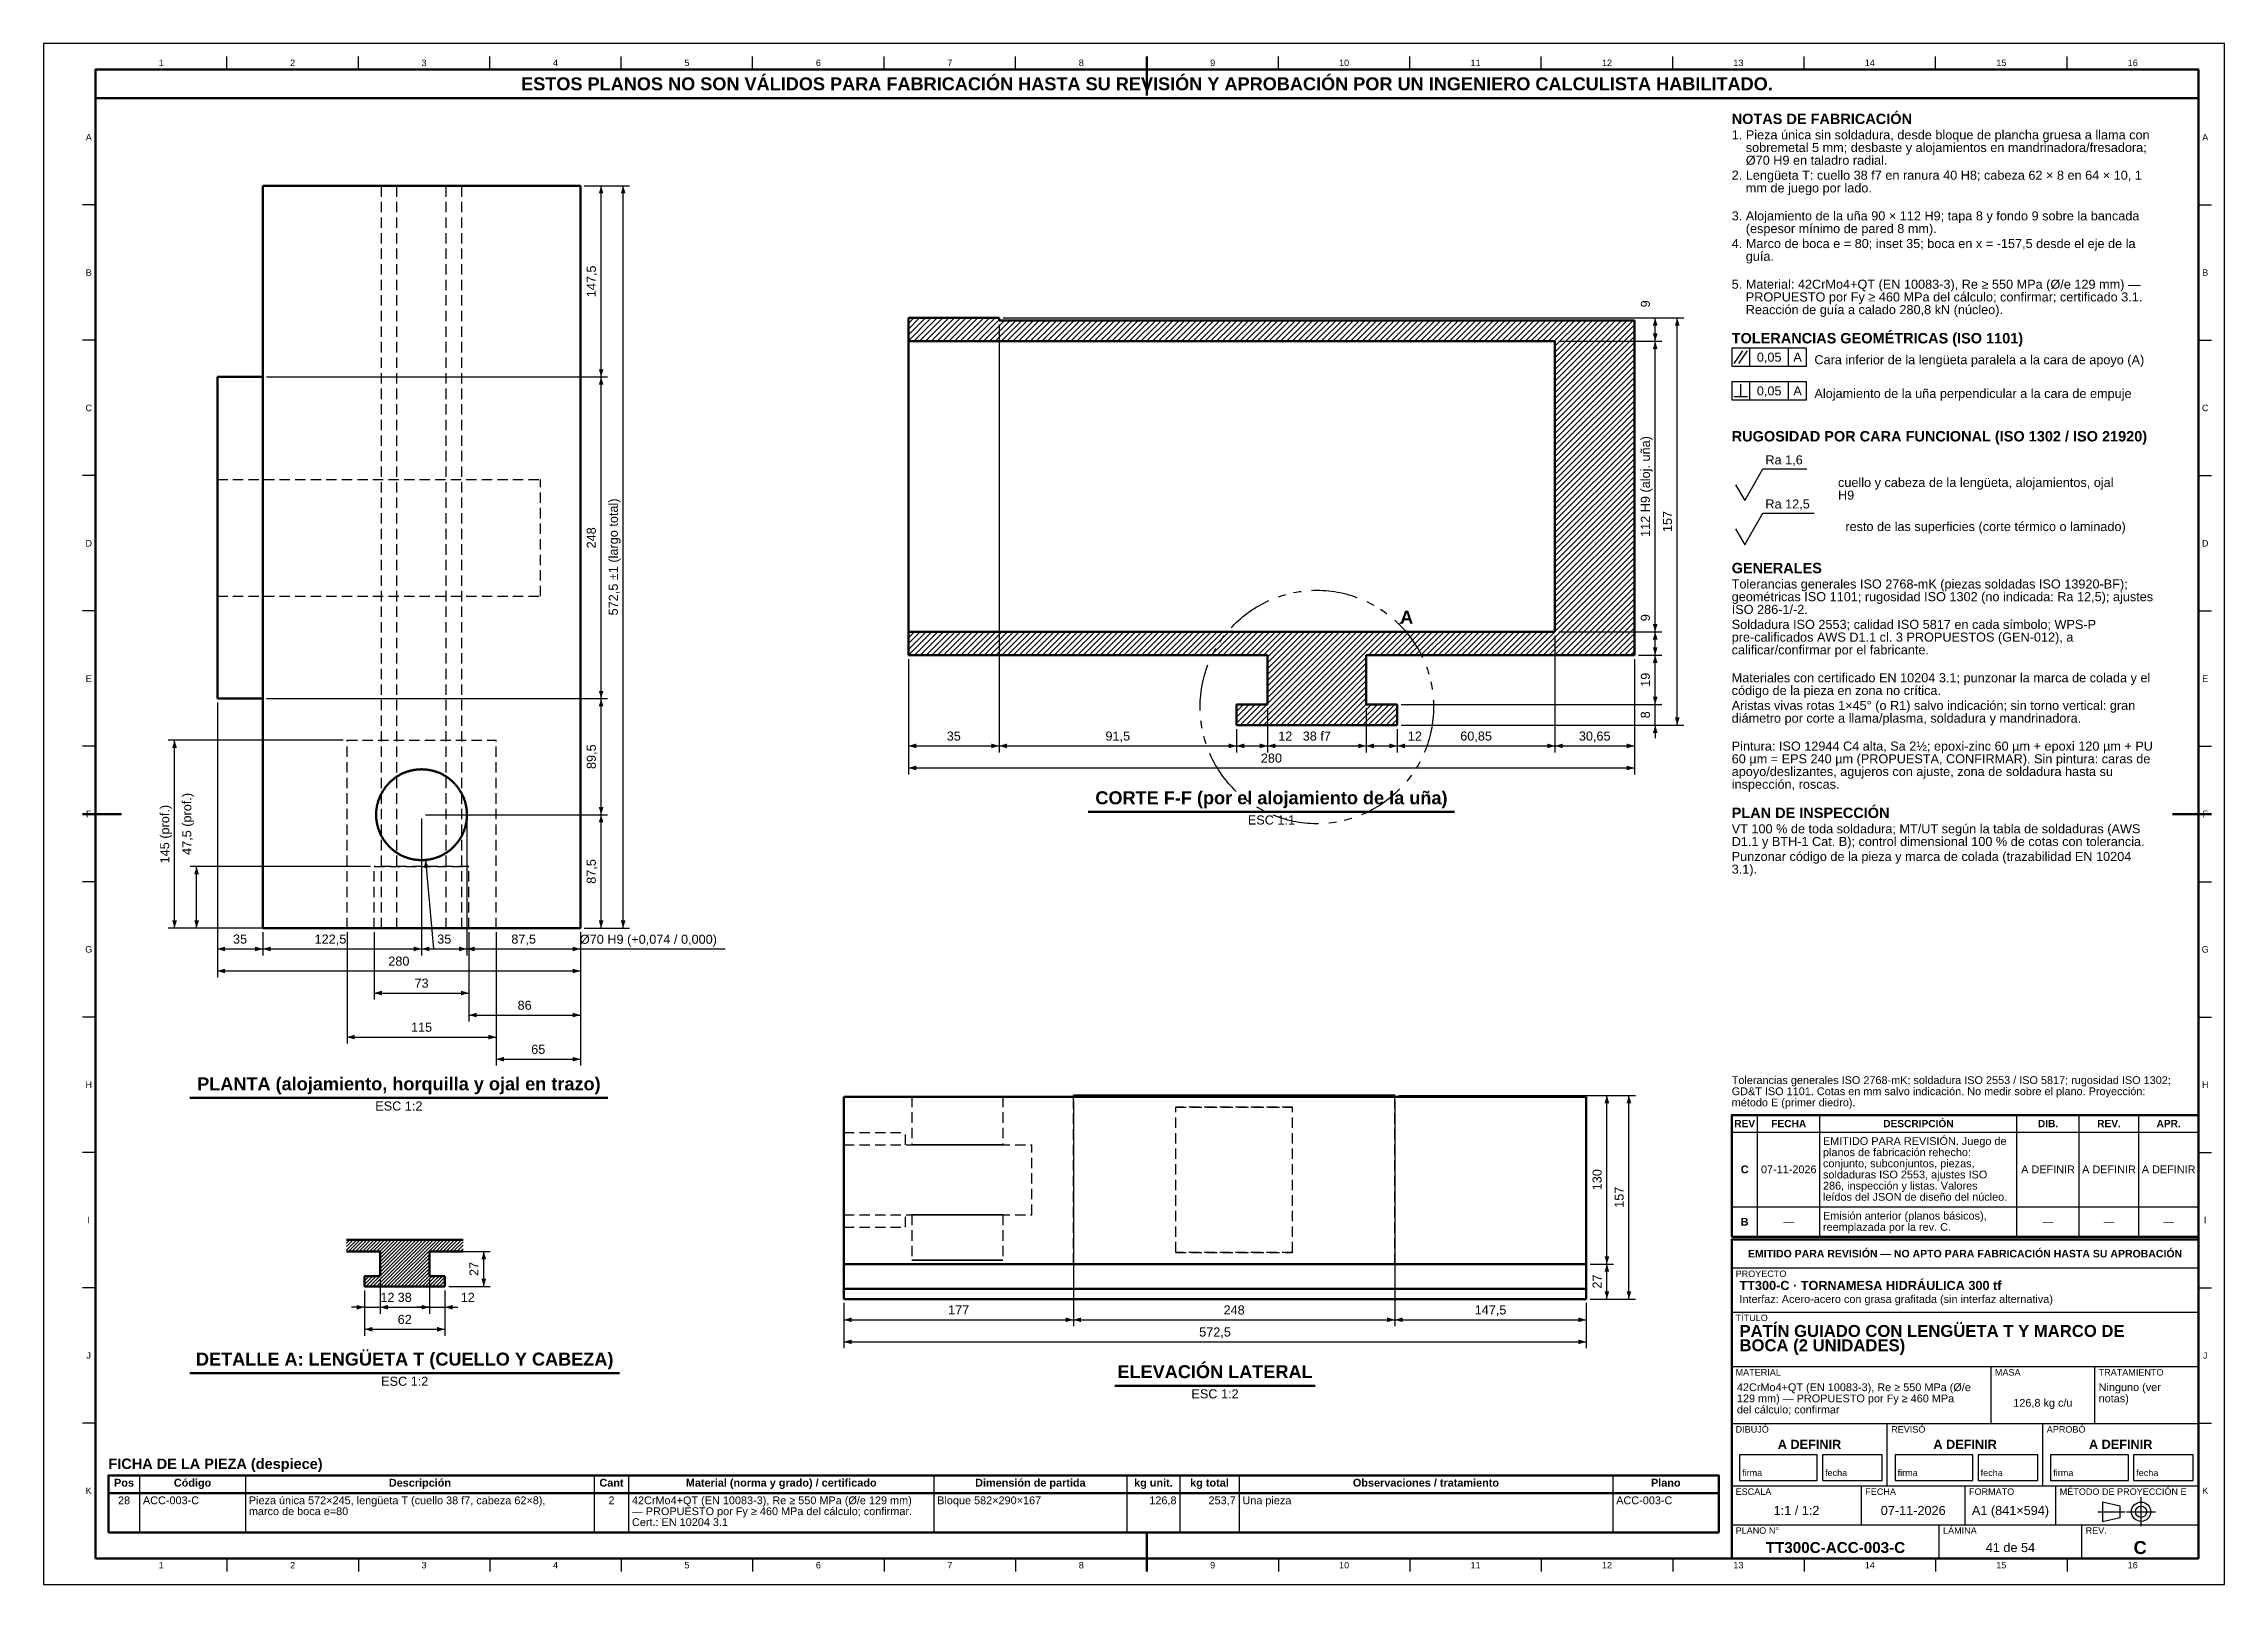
# Model space of a CAD drawing. Header units: millimetres. Extents: x 0 to 841, y 0 to 594.
import ezdxf
from ezdxf.enums import TextEntityAlignment as Align

# ---------------------------------------------------------------- set-up
doc = ezdxf.new("R2010")
doc.units = ezdxf.units.MM
for name, pattern in [('EJE', [31, 20, -4, 3, -4]), ('FANTASMA', [35, 18, -4, 3, -3, 3, -4]), ('OCULTO', [6, 4, -2])]:
    doc.linetypes.add(name, pattern=pattern)
for name, color, linetype, lineweight in [('ACH', 7, 'CONTINUOUS', 13), ('COTA', 7, 'CONTINUOUS', 25), ('EJE', 7, 'EJE', 25), ('FANT', 7, 'FANTASMA', 25), ('FINA', 7, 'CONTINUOUS', 25), ('MARCO', 7, 'CONTINUOUS', 70), ('OCU', 7, 'OCULTO', 25), ('TXT', 7, 'CONTINUOUS', 25), ('VIS', 7, 'CONTINUOUS', 50)]:
    doc.layers.add(name, color=color, linetype=linetype, lineweight=lineweight)
doc.styles.add('STD', font='LiberationSans-Regular.ttf')
doc.styles.add('STDB', font='LiberationSans-Bold.ttf')

msp = doc.modelspace()

# ---------------------------------------------------------------- texts
at = {"layer": 'TXT'}
for s, height, style, p in [('1', 2.5, 'STD', (45.34, 586.6)), ('2', 2.5, 'STD', (96.03, 586.6)), ('3', 2.5, 'STD', (146.72, 586.6)), ('ESTOS PLANOS NO SON VÁLIDOS PARA FABRICACIÓN HASTA SU REVISIÓN Y APROBACIÓN POR UN INGENIERO CALCULISTA HABILITADO.', 5, 'STDB', (425.5, 578.5)), ('4', 2.5, 'STD', (197.41, 586.6)), ('5', 2.5, 'STD', (248.09, 586.6)), ('6', 2.5, 'STD', (298.78, 586.6)), ('7', 2.5, 'STD', (349.47, 586.6)), ('8', 2.5, 'STD', (400.16, 586.6)), ('9', 2.5, 'STD', (450.84, 586.6)), ('10', 2.5, 'STD', (501.53, 586.6)), ('11', 2.5, 'STD', (552.22, 586.6)), ('12', 2.5, 'STD', (602.91, 586.6)), ('13', 2.5, 'STD', (653.59, 586.6)), ('14', 2.5, 'STD', (704.28, 586.6)), ('15', 2.5, 'STD', (754.97, 586.6)), ('16', 2.5, 'STD', (805.66, 586.6)), ('A', 2.5, 'STD', (17.4, 557.91)), ('A', 2.5, 'STD', (833.6, 557.91)), ('B', 2.5, 'STD', (17.4, 505.73)), ('B', 2.5, 'STD', (833.6, 505.73)), ('0,05', 3.5, 'STD', (665.45, 473.13)), ('A', 3.5, 'STD', (676.4, 473.13)), ('C', 2.5, 'STD', (17.4, 453.55)), ('0,05', 3.5, 'STD', (665.45, 460.13)), ('A', 3.5, 'STD', (676.4, 460.13)), ('C', 2.5, 'STD', (833.6, 453.55)), ('D', 2.5, 'STD', (17.4, 401.36)), ('D', 2.5, 'STD', (833.6, 401.36)), ('A', 5, 'STDB', (525.65, 372.9)), ('E', 2.5, 'STD', (17.4, 349.18)), ('E', 2.5, 'STD', (833.6, 349.18)), ('F', 2.5, 'STD', (17.4, 297)), ('F', 2.5, 'STD', (833.6, 297)), ('G', 2.5, 'STD', (17.4, 244.82)), ('G', 2.5, 'STD', (833.6, 244.82)), ('H', 2.5, 'STD', (17.4, 192.64)), ('H', 2.5, 'STD', (833.6, 192.64)), ('REV', 2.8, 'STDB', (656, 177.65)), ('FECHA', 2.8, 'STDB', (673, 177.65)), ('DESCRIPCIÓN', 2.8, 'STDB', (723, 177.65)), ('DIB.', 2.8, 'STDB', (773, 177.65)), ('REV.', 2.8, 'STDB', (796.5, 177.65)), ('APR.', 2.8, 'STDB', (819.5, 177.65)), ('C', 3, 'STDB', (656, 160)), ('07-11-2026', 3, 'STD', (673, 160)), ('A DEFINIR', 3, 'STD', (773, 160)), ('A DEFINIR', 3, 'STD', (796.5, 160)), ('A DEFINIR', 3, 'STD', (819.5, 160)), ('I', 2.5, 'STD', (17.4, 140.45)), ('B', 3, 'STDB', (656, 139.8)), ('—', 3, 'STD', (673, 139.8)), ('—', 3, 'STD', (773, 139.8)), ('—', 3, 'STD', (796.5, 139.8)), ('—', 3, 'STD', (819.5, 139.8)), ('I', 2.5, 'STD', (833.6, 140.45)), ('EMITIDO PARA REVISIÓN — NO APTO PARA FABRICACIÓN HASTA SU APROBACIÓN', 2.9, 'STDB', (741, 127.5)), ('J', 2.5, 'STD', (17.4, 88.27)), ('J', 2.5, 'STD', (833.6, 88.27)), ('126,8 kg c/u', 3, 'STD', (771, 70)), ('A DEFINIR', 3.5, 'STDB', (681, 54)), ('A DEFINIR', 3.5, 'STDB', (741, 54)), ('A DEFINIR', 3.5, 'STDB', (801, 54)), ('K', 2.5, 'STD', (17.4, 36.09)), ('Pos', 3, 'STDB', (31.01, 39.2)), ('28', 3, 'STD', (31.01, 32.4)), ('Código', 3, 'STDB', (57.43, 39.2)), ('Descripción', 3, 'STDB', (145.12, 39.2)), ('Cant', 3, 'STDB', (218.99, 39.2)), ('2', 3, 'STD', (218.99, 32.4)), ('Material (norma y grado) / certificado', 3, 'STDB', (284.45, 39.2)), ('Dimensión de partida', 3, 'STDB', (380.54, 39.2)), ('kg unit.', 3, 'STDB', (427.99, 39.2)), ('kg total', 3, 'STDB', (449.61, 39.2)), ('Observaciones / tratamiento', 3, 'STDB', (533.09, 39.2)), ('Plano', 3, 'STDB', (625.58, 39.2)), ('K', 2.5, 'STD', (833.6, 36.09)), ('1:1 / 1:2', 3.5, 'STD', (676, 28.5)), ('07-11-2026', 3.5, 'STD', (721, 28.5)), ('A1 (841×594)', 3.5, 'STD', (758.5, 28.5)), ('1', 2.5, 'STD', (45.34, 7.4)), ('2', 2.5, 'STD', (96.03, 7.4)), ('3', 2.5, 'STD', (146.72, 7.4)), ('4', 2.5, 'STD', (197.41, 7.4)), ('5', 2.5, 'STD', (248.09, 7.4)), ('6', 2.5, 'STD', (298.78, 7.4)), ('7', 2.5, 'STD', (349.47, 7.4)), ('8', 2.5, 'STD', (400.16, 7.4)), ('9', 2.5, 'STD', (450.84, 7.4)), ('10', 2.5, 'STD', (501.53, 7.4)), ('11', 2.5, 'STD', (552.22, 7.4)), ('12', 2.5, 'STD', (602.91, 7.4)), ('13', 2.5, 'STD', (653.59, 7.4)), ('TT300C-ACC-003-C', 4.2, 'STDB', (691, 14.2)), ('14', 2.5, 'STD', (704.28, 7.4)), ('41 de 54', 3.5, 'STD', (758.5, 14.2)), ('15', 2.5, 'STD', (754.97, 7.4)), ('16', 2.5, 'STD', (805.66, 7.4)), ('C', 5, 'STDB', (808.5, 14.2))]:
    msp.add_text(s, height=height, dxfattribs=dict(at, style=style)).set_placement(p, align=Align.MIDDLE_CENTER)
for s, height, style, p in [('NOTAS DE FABRICACIÓN', 4, 'STDB', (651, 567)), ('1. Pieza única sin soldadura, desde bloque de plancha gruesa a llama con', 3.5, 'STD', (651, 560.6)), ('    sobremetal 5 mm; desbaste y alojamientos en mandrinadora/fresadora;', 3.5, 'STD', (651, 555.7)), ('    Ø70 H9 en taladro radial.', 3.5, 'STD', (651, 550.8)), ('2. Lengüeta T: cuello 38 f7 en ranura 40 H8; cabeza 62 × 8 en 64 × 10, 1', 3.5, 'STD', (651, 545.03)), ('    mm de juego por lado.', 3.5, 'STD', (651, 540.13)), ('3. Alojamiento de la uña 90 × 112 H9; tapa 8 y fondo 9 sobre la bancada', 3.5, 'STD', (651, 529.35)), ('    (espesor mínimo de pared 8 mm).', 3.5, 'STD', (651, 524.45)), ('4. Marco de boca e = 80; inset 35; boca en x = -157,5 desde el eje de la', 3.5, 'STD', (651, 518.68)), ('    guía.', 3.5, 'STD', (651, 513.78)), ('5. Material: 42CrMo4+QT (EN 10083-3), Re ≥ 550 MPa (Ø/e 129 mm) —', 3.5, 'STD', (651, 503)), ('    PROPUESTO por Fy ≥ 460 MPa del cálculo; confirmar; certificado 3.1.', 3.5, 'STD', (651, 498.1)), ('    Reacción de guía a calado 280,8 kN (núcleo).', 3.5, 'STD', (651, 493.2)), ('TOLERANCIAS GEOMÉTRICAS (ISO 1101)', 4, 'STDB', (651, 482.43)), ('RUGOSIDAD POR CARA FUNCIONAL (ISO 1302 / ISO 21920)', 4, 'STDB', (651, 444.63)), ('Tolerancias generales ISO 2768-mK (piezas soldadas ISO 13920-BF);', 3.5, 'STD', (651, 387.43)), ('GENERALES', 4, 'STDB', (651, 393.83)), ('geométricas ISO 1101; rugosidad ISO 1302 (no indicada: Ra 12,5); ajustes', 3.5, 'STD', (651, 382.53)), ('Soldadura ISO 2553; calidad ISO 5817 en cada símbolo; WPS-P', 3.5, 'STD', (651, 371.85)), ('ISO 286-1/-2.', 3.5, 'STD', (651, 377.63)), ('calificar/confirmar por el fabricante.', 3.5, 'STD', (651, 362.05)), ('pre-calificados AWS D1.1 cl. 3 PROPUESTOS (GEN-012), a', 3.5, 'STD', (651, 366.95)), ('código de la pieza en zona no crítica.', 3.5, 'STD', (651, 346.38)), ('Materiales con certificado EN 10204 3.1; punzonar la marca de colada y el', 3.5, 'STD', (651, 351.28)), ('Aristas vivas rotas 1×45° (o R1) salvo indicación; sin torno vertical: gran', 3.5, 'STD', (651, 340.6)), ('diámetro por corte a llama/plasma, soldadura y mandrinadora.', 3.5, 'STD', (651, 335.7)), ('60 µm = EPS 240 µm (PROPUESTA, CONFIRMAR). Sin pintura: caras de', 3.5, 'STD', (651, 320.03)), ('Pintura: ISO 12944 C4 alta, Sa 2½; epoxi-zinc 60 µm + epoxi 120 µm + PU', 3.5, 'STD', (651, 324.93)), ('apoyo/deslizantes, agujeros con ajuste, zona de soldadura hasta su', 3.5, 'STD', (651, 315.13)), ('inspección, roscas.', 3.5, 'STD', (651, 310.23)), ('PLAN DE INSPECCIÓN', 4, 'STDB', (651, 299.45)), ('VT 100 % de toda soldadura; MT/UT según la tabla de soldaduras (AWS', 3.5, 'STD', (651, 293.05)), ('D1.1 y BTH-1 Cat. B); control dimensional 100 % de cotas con tolerancia.', 3.5, 'STD', (651, 288.15)), ('3.1).', 3.5, 'STD', (651, 277.48)), ('Punzonar código de la pieza y marca de colada (trazabilidad EN 10204', 3.5, 'STD', (651, 282.38)), ('planos de fabricación rehecho:', 3, 'STD', (686.2, 168.1)), ('EMITIDO PARA REVISIÓN. Juego de', 3, 'STD', (686.2, 172.4)), ('conjunto, subconjuntos, piezas,', 3, 'STD', (686.2, 163.8)), ('soldaduras ISO 2553, ajustes ISO', 3, 'STD', (686.2, 159.5)), ('286, inspección y listas. Valores', 3, 'STD', (686.2, 155.2)), ('leídos del JSON de diseño del núcleo.', 3, 'STD', (686.2, 150.9)), ('Emisión anterior (planos básicos),', 3, 'STD', (686.2, 143.6)), ('reemplazada por la rev. C.', 3, 'STD', (686.2, 139.3)), ('PROYECTO', 2.5, 'STD', (652.5, 121)), ('TT300-C · TORNAMESA HIDRÁULICA 300 tf', 3.5, 'STDB', (654, 117)), ('Interfaz: Acero-acero con grasa grafitada (sin interfaz alternativa)', 3, 'STD', (654, 111.5)), ('TÍTULO', 2.5, 'STD', (652.5, 104)), ('PATÍN GUIADO CON LENGÜETA T Y MARCO DE', 4.6, 'STDB', (654, 100)), ('BOCA (2 UNIDADES)', 4.6, 'STDB', (654, 94.48)), ('MATERIAL', 2.5, 'STD', (652.5, 83)), ('42CrMo4+QT (EN 10083-3), Re ≥ 550 MPa (Ø/e', 3, 'STD', (653, 77.5)), ('MASA', 2.5, 'STD', (752.5, 83)), ('TRATAMIENTO', 2.5, 'STD', (792.5, 83)), ('Ninguno (ver', 3, 'STD', (792.5, 77.5)), ('del cálculo; confirmar', 3, 'STD', (653, 68.9)), ('129 mm) — PROPUESTO por Fy ≥ 460 MPa', 3, 'STD', (653, 73.2)), ('notas)', 3, 'STD', (792.5, 73.2)), ('DIBUJÓ', 2.5, 'STD', (652.5, 61)), ('REVISÓ', 2.5, 'STD', (712.5, 61)), ('APROBÓ', 2.5, 'STD', (772.5, 61)), ('FICHA DE LA PIEZA (despiece)', 4, 'STDB', (25, 48.5)), ('ESCALA', 2.5, 'STD', (652.5, 37)), ('FECHA', 2.5, 'STD', (702.5, 37)), ('FORMATO', 2.5, 'STD', (742.5, 37)), ('MÉTODO DE PROYECCIÓN E', 2.5, 'STD', (777.5, 37)), ('PLANO N°', 2.5, 'STD', (652.5, 22)), ('LÁMINA', 2.5, 'STD', (732.5, 22)), ('REV.', 2.5, 'STD', (787.5, 22))]:
    msp.add_text(s, height=height, dxfattribs=dict(at, style=style)).set_placement(p, align=Align.TOP_LEFT)
at = {"layer": 'TXT', "style": 'STD'}
for s, p in [('147,5', (214, 502.35)), ('9', (620.5, 493.67)), ('112 H9 (aloj. uña)', (620.5, 423.25)), ('572,5 ±1 (largo total)', (222.5, 396.1)), ('157', (629, 409.75)), ('248', (214, 403.48)), ('9', (620.5, 372.67)), ('19', (620.5, 348.75)), ('8', (620.5, 335.25)), ('89,5', (214, 319.1)), ('47,5 (prof.)', (58, 293.17)), ('145 (prof.)', (49.5, 289.23)), ('87,5', (214, 274.85)), ('130', (601.88, 156)), ('157', (610.38, 149.25)), ('27', (168.75, 121.6)), ('27', (601.88, 116.75))]:
    msp.add_text(s, height=3.5, rotation=90, dxfattribs=at).set_placement(p, align=Align.BOTTOM_CENTER)
for s, height, p in [('Cara inferior de la lengüeta paralela a la cara de apoyo (A)', 3.5, (682.9, 472.13)), ('Alojamiento de la uña perpendicular a la cara de empuje', 3.5, (682.9, 459.12)), ('cuello y cabeza de la lengüeta, alojamientos, ojal', 3.5, (691.99, 424.83)), ('H9', 3.5, (691.99, 419.93)), ('resto de las superficies (corte térmico o laminado)', 3.5, (694.82, 407.83)), ('ACC-003-C', 3, (38.31, 32.4)), ('Pieza única 572×245, lengüeta T (cuello 38 f7, cabeza 62×8),', 3, (79.15, 32.4)), ('42CrMo4+QT (EN 10083-3), Re ≥ 550 MPa (Ø/e 129 mm)', 3, (226.89, 32.4)), ('Bloque 582×290×167', 3, (344.61, 32.4)), ('Una pieza', 3, (462.32, 32.4)), ('ACC-003-C', 3, (606.46, 32.4)), ('marco de boca e=80', 3, (79.15, 28.2)), ('— PROPUESTO por Fy ≥ 460 MPa del cálculo; confirmar.', 3, (226.89, 28.2)), ('Cert.: EN 10204 3.1', 3, (226.89, 24))]:
    msp.add_text(s, height=height, dxfattribs=at).set_placement(p, align=Align.MIDDLE_LEFT)
for s, height, p in [('Ra 1,6', 3.5, (664, 430.73)), ('Ra 12,5', 3.5, (664, 413.73)), ('Ø70 H9 (+0,074 / 0,000)', 3.5, (206.8, 245.91)), ('Tolerancias generales ISO 2768-mK; soldadura ISO 2553 / ISO 5817; rugosidad ISO 1302;', 3, (651, 192)), ('GD&T ISO 1101. Cotas en mm salvo indicación. No medir sobre el plano. Proyección:', 3, (651, 187.7)), ('método E (primer diedro).', 3, (651, 183.4)), ('firma', 2.5, (655, 41)), ('fecha', 2.5, (687, 41)), ('firma', 2.5, (715, 41)), ('fecha', 2.5, (747, 41)), ('firma', 2.5, (775, 41)), ('fecha', 2.5, (807, 41))]:
    msp.add_text(s, height=height, dxfattribs=at).set_placement(p, align=Align.BOTTOM_LEFT)
at = {"layer": 'TXT'}
for s, height, style, p in [('35', 3.5, 'STD', (351, 324.25)), ('91,5', 3.5, 'STD', (414.25, 324.25)), ('12', 3.5, 'STD', (478.83, 324.25)), ('38 f7', 3.5, 'STD', (491, 324.25)), ('12', 3.5, 'STD', (528.83, 324.25)), ('60,85', 3.5, 'STD', (552.42, 324.25)), ('30,65', 3.5, 'STD', (598.17, 324.25)), ('280', 3.5, 'STD', (473.5, 315.75)), ('CORTE F-F (por el alojamiento de la uña)', 5, 'STDB', (473.5, 299.25)), ('35', 3.5, 'STD', (75.75, 245.98)), ('122,5', 3.5, 'STD', (110.62, 245.98)), ('35', 3.5, 'STD', (154.5, 245.98)), ('87,5', 3.5, 'STD', (185.12, 245.98)), ('280', 3.5, 'STD', (137, 237.48)), ('73', 3.5, 'STD', (145.75, 228.98)), ('86', 3.5, 'STD', (185.5, 220.48)), ('115', 3.5, 'STD', (145.75, 211.98)), ('65', 3.5, 'STD', (190.75, 203.48)), ('PLANTA (alojamiento, horquilla y ojal en trazo)', 5, 'STDB', (137, 188.98)), ('12', 3.5, 'STD', (132.58, 107.85)), ('38', 3.5, 'STD', (139.25, 107.85)), ('12', 3.5, 'STD', (163.58, 107.85)), ('62', 3.5, 'STD', (139.25, 99.35)), ('177', 3.5, 'STD', (352.88, 103)), ('248', 3.5, 'STD', (459.12, 103)), ('147,5', 3.5, 'STD', (558, 103)), ('572,5', 3.5, 'STD', (451.75, 94.5)), ('DETALLE A: LENGÜETA T (CUELLO Y CABEZA)', 5, 'STDB', (139.25, 82.85)), ('ELEVACIÓN LATERAL', 5, 'STDB', (451.75, 78))]:
    msp.add_text(s, height=height, dxfattribs=dict(at, style=style)).set_placement(p, align=Align.BOTTOM_CENTER)
at = {"layer": 'TXT', "style": 'STD'}
for s, p in [('ESC 1:1', (473.5, 296.45)), ('ESC 1:2', (137, 186.18)), ('ESC 1:2', (139.25, 80.05)), ('ESC 1:2', (451.75, 75.2))]:
    msp.add_text(s, height=3.5, dxfattribs=at).set_placement(p, align=Align.TOP_CENTER)
for s, p in [('126,8', (436.9, 32.4)), ('253,7', (459.72, 32.4))]:
    msp.add_text(s, height=3, dxfattribs=at).set_placement(p, align=Align.MIDDLE_RIGHT)

# ---------------------------------------------------------------- hatches: boundary and pattern name
at = {"layer": 'ACH'}
h = msp.add_hatch(dxfattribs=at)
h.set_pattern_fill('ANSI31', scale=0.5)
h.paths.add_polyline_path([(460, 331.25), (460, 339.25), (472, 339.25), (472, 358.25), (333.5, 358.25), (333.5, 367.25), (582.85, 367.25), (582.85, 479.25), (333.5, 479.25), (333.5, 488.25), (368.5, 488.25), (368.5, 487.25), (613.5, 487.25), (613.5, 358.25), (510, 358.25), (510, 339.25), (522, 339.25), (522, 331.25)])
h = msp.add_hatch(dxfattribs=at)
h.set_pattern_fill('ANSI31', scale=0.3)
h.paths.add_polyline_path([(123.75, 114.85), (123.75, 118.85), (129.75, 118.85), (129.75, 128.35), (116.75, 128.35), (116.75, 132.85), (161.75, 132.85), (161.75, 128.35), (148.75, 128.35), (148.75, 118.85), (154.75, 118.85), (154.75, 114.85)])

# ---------------------------------------------------------------- linework, layer by layer
at = {"layer": 'COTA'}
for p, q in [((208.5, 539.23), (217.5, 539.23)), ((208.5, 539.23), (226, 539.23)), ((215, 465.48), (215, 539.23)), ((223.5, 252.98), (223.5, 539.23)), ((370, 488.25), (624, 488.25)), ((370, 488.25), (632.5, 488.25)), ((621.5, 479.25), (621.5, 488.25)), ((630, 331.25), (630, 488.25)), ((368.5, 485.75), (368.5, 320.75)), ((368.5, 485.75), (368.5, 320.75)), ((584.35, 479.25), (624, 479.25)), ((584.35, 479.25), (624, 479.25)), ((621.5, 367.25), (621.5, 479.25)), ((651.9, 470.73), (655.3, 475.53)), ((653.7, 470.73), (657.1, 475.53)), ((658, 469.63), (658, 476.63)), ((672.9, 469.63), (672.9, 476.63)), ((86, 465.48), (217.5, 465.48)), ((86, 465.48), (217.5, 465.48)), ((215, 341.48), (215, 465.48)), ((654.5, 457.93), (654.5, 462.73)), ((658, 456.63), (658, 463.63)), ((672.9, 456.63), (672.9, 463.63)), ((651.9, 457.93), (657.1, 457.93)), ((582.85, 365.75), (582.85, 320.75)), ((582.85, 365.75), (582.85, 320.75)), ((584.35, 367.25), (624, 367.25)), ((584.35, 367.25), (624, 367.25)), ((621.5, 358.25), (621.5, 367.25)), ((333.5, 356.75), (333.5, 320.75)), ((333.5, 356.75), (333.5, 312.25)), ((613.5, 356.75), (613.5, 320.75)), ((613.5, 356.75), (613.5, 312.25)), ((615, 358.25), (624, 358.25)), ((615, 358.25), (624, 358.25)), ((621.5, 339.25), (621.5, 358.25)), ((67, 339.98), (67, 242.48)), ((67, 339.98), (67, 233.98)), ((86, 341.48), (217.5, 341.48)), ((86, 341.48), (217.5, 341.48)), ((215, 296.73), (215, 341.48)), ((472, 337.75), (472, 320.75)), ((472, 337.75), (472, 320.75)), ((510, 337.75), (510, 320.75)), ((510, 337.75), (510, 320.75)), ((523.5, 339.25), (624, 339.25)), ((523.5, 339.25), (624, 339.25)), ((621.5, 339.25), (621.5, 344.25)), ((621.5, 331.25), (621.5, 339.25)), ((460, 329.75), (460, 320.75)), ((460, 329.75), (460, 320.75)), ((522, 329.75), (522, 320.75)), ((522, 329.75), (522, 320.75)), ((523.5, 331.25), (624, 331.25)), ((523.5, 331.25), (632.5, 331.25)), ((621.5, 331.25), (621.5, 326.25)), ((115.5, 325.48), (48, 325.48)), ((50.5, 252.98), (50.5, 325.48)), ((333.5, 323.25), (368.5, 323.25)), ((368.5, 323.25), (460, 323.25)), ((460, 323.25), (472, 323.25)), ((472, 323.25), (510, 323.25)), ((510, 323.25), (522, 323.25)), ((522, 323.25), (582.85, 323.25)), ((582.85, 323.25), (613.5, 323.25)), ((333.5, 314.75), (613.5, 314.75)), ((145.75, 295.23), (145.75, 242.48)), ((145.75, 295.23), (145.75, 242.48)), ((147.25, 296.73), (217.5, 296.73)), ((147.25, 296.73), (217.5, 296.73)), ((163.25, 295.23), (163.25, 242.48)), ((163.25, 295.23), (163.25, 242.48)), ((215, 252.98), (215, 296.73)), ((147.28, 279.3), (150.3, 245.01)), ((126, 276.73), (56.5, 276.73)), ((59, 252.98), (59, 276.73)), ((115.5, 252.98), (48, 252.98)), ((126, 252.98), (56.5, 252.98)), ((208.5, 252.98), (217.5, 252.98)), ((208.5, 252.98), (226, 252.98)), ((67, 244.98), (84.5, 244.98)), ((84.5, 251.48), (84.5, 242.48)), ((84.5, 251.48), (84.5, 242.48)), ((84.5, 244.98), (145.75, 244.98)), ((117, 251.48), (117, 208.48)), ((127.5, 251.48), (127.5, 225.48)), ((145.75, 244.98), (163.25, 244.98)), ((150.3, 245.01), (207.31, 245.01)), ((163.25, 244.98), (207, 244.98)), ((164, 251.48), (164, 225.48)), ((164, 251.48), (164, 216.98)), ((174.5, 251.48), (174.5, 208.48)), ((174.5, 251.48), (174.5, 199.98)), ((207, 251.48), (207, 242.48)), ((207, 251.48), (207, 233.98)), ((207, 251.48), (207, 216.98)), ((207, 251.48), (207, 199.98)), ((207.31, 245.01), (262.81, 245.01)), ((67, 236.48), (207, 236.48)), ((127.5, 227.98), (164, 227.98)), ((164, 219.48), (207, 219.48)), ((117, 210.98), (174.5, 210.98)), ((174.5, 202.48), (207, 202.48)), ((397.12, 186.5), (397.12, 99.5)), ((397.12, 186.5), (397.12, 99.5)), ((521.12, 186.5), (521.12, 99.5)), ((521.12, 186.5), (521.12, 99.5)), ((522.62, 188.5), (605.38, 188.5)), ((522.62, 188.5), (613.88, 188.5)), ((602.88, 123.5), (602.88, 188.5)), ((611.38, 110), (611.38, 188.5)), ((150.25, 128.35), (172.25, 128.35)), ((169.75, 114.85), (169.75, 128.35)), ((596.38, 123.5), (605.38, 123.5)), ((596.38, 123.5), (605.38, 123.5)), ((602.88, 110), (602.88, 123.5)), ((123.75, 113.35), (123.75, 104.35)), ((123.75, 113.35), (123.75, 95.85)), ((129.75, 117.35), (129.75, 104.35)), ((129.75, 117.35), (129.75, 104.35)), ((148.75, 117.35), (148.75, 104.35)), ((148.75, 117.35), (148.75, 104.35)), ((154.75, 113.35), (154.75, 104.35)), ((154.75, 113.35), (154.75, 95.85)), ((156.25, 114.85), (172.25, 114.85)), ((596.38, 110), (605.38, 110)), ((596.38, 110), (613.88, 110)), ((123.75, 106.85), (118.75, 106.85)), ((123.75, 106.85), (129.75, 106.85)), ((129.75, 106.85), (134.75, 106.85)), ((129.75, 106.85), (148.75, 106.85)), ((129.75, 106.85), (136.41, 106.85)), ((148.75, 106.85), (143.75, 106.85)), ((148.75, 106.85), (154.75, 106.85)), ((154.75, 106.85), (159.75, 106.85)), ((308.62, 108.5), (308.62, 99.5)), ((308.62, 108.5), (308.62, 91)), ((308.62, 102), (397.12, 102)), ((397.12, 102), (521.12, 102)), ((521.12, 102), (594.88, 102)), ((594.88, 108.5), (594.88, 99.5)), ((594.88, 108.5), (594.88, 91)), ((123.75, 98.35), (154.75, 98.35)), ((308.62, 93.5), (594.88, 93.5))]:
    msp.add_line(p, q, dxfattribs=at)
for points in [[(651, 469.63), (679.9, 469.63), (679.9, 476.63), (651, 476.63)], [(651, 456.63), (679.9, 456.63), (679.9, 463.63), (651, 463.63)]]:
    msp.add_lwpolyline(points, close=True, dxfattribs=at)
for points in [[(659.5, 423.93), (663, 430.03), (679.99, 430.03)], [(652.5, 423.93), (656, 417.83), (659.5, 423.93)], [(659.5, 406.93), (663, 413.03), (682.82, 413.03)], [(652.5, 406.93), (656, 400.83), (659.5, 406.93)]]:
    msp.add_lwpolyline(points, dxfattribs=at)
for points in [[(215, 539.23), (214.1, 536.23), (215.9, 536.23)], [(223.5, 539.23), (222.6, 536.23), (224.4, 536.23)], [(621.5, 488.25), (620.6, 485.25), (622.4, 485.25)], [(630, 488.25), (629.1, 485.25), (630.9, 485.25)], [(621.5, 479.25), (622.4, 482.25), (620.6, 482.25)], [(621.5, 479.25), (620.6, 476.25), (622.4, 476.25)], [(215, 465.48), (215.9, 468.48), (214.1, 468.48)], [(215, 465.48), (214.1, 462.48), (215.9, 462.48)], [(621.5, 367.25), (622.4, 370.25), (620.6, 370.25)], [(621.5, 367.25), (620.6, 364.25), (622.4, 364.25)], [(621.5, 358.25), (622.4, 361.25), (620.6, 361.25)], [(621.5, 358.25), (620.6, 355.25), (622.4, 355.25)], [(215, 341.48), (215.9, 344.48), (214.1, 344.48)], [(215, 341.48), (214.1, 338.48), (215.9, 338.48)], [(621.5, 339.25), (622.4, 342.25), (620.6, 342.25)], [(621.5, 339.25), (622.4, 342.25), (620.6, 342.25)], [(621.5, 331.25), (620.6, 328.25), (622.4, 328.25)], [(630, 331.25), (630.9, 334.25), (629.1, 334.25)], [(50.5, 325.48), (49.6, 322.48), (51.4, 322.48)], [(333.5, 323.25), (336.5, 322.35), (336.5, 324.15)], [(368.5, 323.25), (365.5, 324.15), (365.5, 322.35)], [(368.5, 323.25), (371.5, 322.35), (371.5, 324.15)], [(460, 323.25), (457, 324.15), (457, 322.35)], [(460, 323.25), (463, 322.35), (463, 324.15)], [(472, 323.25), (469, 324.15), (469, 322.35)], [(472, 323.25), (475, 322.35), (475, 324.15)], [(510, 323.25), (507, 324.15), (507, 322.35)], [(510, 323.25), (513, 322.35), (513, 324.15)], [(522, 323.25), (519, 324.15), (519, 322.35)], [(522, 323.25), (525, 322.35), (525, 324.15)], [(582.85, 323.25), (579.85, 324.15), (579.85, 322.35)], [(582.85, 323.25), (585.85, 322.35), (585.85, 324.15)], [(613.5, 323.25), (610.5, 324.15), (610.5, 322.35)], [(333.5, 314.75), (336.5, 313.85), (336.5, 315.65)], [(613.5, 314.75), (610.5, 315.65), (610.5, 313.85)], [(215, 296.73), (215.9, 299.73), (214.1, 299.73)], [(215, 296.73), (214.1, 293.73), (215.9, 293.73)], [(147.28, 279.3), (146.65, 276.23), (148.44, 276.39)], [(59, 276.73), (58.1, 273.73), (59.9, 273.73)], [(50.5, 252.98), (51.4, 255.98), (49.6, 255.98)], [(59, 252.98), (59.9, 255.98), (58.1, 255.98)], [(215, 252.98), (215.9, 255.98), (214.1, 255.98)], [(223.5, 252.98), (224.4, 255.98), (222.6, 255.98)], [(67, 244.98), (70, 244.08), (70, 245.88)], [(84.5, 244.98), (81.5, 245.88), (81.5, 244.08)], [(84.5, 244.98), (87.5, 244.08), (87.5, 245.88)], [(145.75, 244.98), (142.75, 245.88), (142.75, 244.08)], [(145.75, 244.98), (148.75, 244.08), (148.75, 245.88)], [(163.25, 244.98), (160.25, 245.88), (160.25, 244.08)], [(163.25, 244.98), (166.25, 244.08), (166.25, 245.88)], [(207, 244.98), (204, 245.88), (204, 244.08)], [(67, 236.48), (70, 235.58), (70, 237.38)], [(207, 236.48), (204, 237.38), (204, 235.58)], [(127.5, 227.98), (130.5, 227.08), (130.5, 228.88)], [(164, 227.98), (161, 228.88), (161, 227.08)], [(164, 219.48), (167, 218.58), (167, 220.38)], [(207, 219.48), (204, 220.38), (204, 218.58)], [(117, 210.98), (120, 210.08), (120, 211.88)], [(174.5, 210.98), (171.5, 211.88), (171.5, 210.08)], [(174.5, 202.48), (177.5, 201.58), (177.5, 203.38)], [(207, 202.48), (204, 203.38), (204, 201.58)], [(602.88, 188.5), (601.98, 185.5), (603.77, 185.5)], [(611.38, 188.5), (610.48, 185.5), (612.27, 185.5)], [(169.75, 128.35), (168.85, 125.35), (170.65, 125.35)], [(602.88, 123.5), (603.77, 126.5), (601.98, 126.5)], [(169.75, 114.85), (170.65, 117.85), (168.85, 117.85)], [(602.88, 123.5), (601.98, 120.5), (603.77, 120.5)], [(602.88, 110), (603.77, 113), (601.98, 113)], [(611.38, 110), (612.27, 113), (610.48, 113)], [(123.75, 106.85), (120.75, 107.75), (120.75, 105.95)], [(129.75, 106.85), (132.75, 105.95), (132.75, 107.75)], [(129.75, 106.85), (132.75, 105.95), (132.75, 107.75)], [(148.75, 106.85), (145.75, 107.75), (145.75, 105.95)], [(148.75, 106.85), (145.75, 107.75), (145.75, 105.95)], [(154.75, 106.85), (157.75, 105.95), (157.75, 107.75)], [(308.62, 102), (311.62, 101.1), (311.62, 102.9)], [(397.12, 102), (394.12, 102.9), (394.12, 101.1)], [(397.12, 102), (400.12, 101.1), (400.12, 102.9)], [(521.12, 102), (518.12, 102.9), (518.12, 101.1)], [(521.12, 102), (524.12, 101.1), (524.12, 102.9)], [(594.88, 102), (591.88, 102.9), (591.88, 101.1)], [(123.75, 98.35), (126.75, 97.45), (126.75, 99.25)], [(154.75, 98.35), (151.75, 99.25), (151.75, 97.45)], [(308.62, 93.5), (311.62, 92.6), (311.62, 94.4)], [(594.88, 93.5), (591.88, 94.4), (591.88, 92.6)]]:
    msp.add_solid(points, dxfattribs=at)
at = {"layer": 'EJE'}
for p, q in [((792.14, 28), (802.68, 28)), ((803.3, 28), (814.46, 28)), ((808.88, 22.42), (808.88, 33.58))]:
    msp.add_line(p, q, dxfattribs=at)
at = {"layer": 'FANT'}
msp.add_line((522.82, 370.07), (523.65, 370.9), dxfattribs=at)
msp.add_circle((491, 338.25), 45, dxfattribs=at)
at = {"layer": 'FINA'}
for p, q in [((70.69, 584), (70.69, 589)), ((121.38, 584), (121.38, 589)), ((172.06, 584), (172.06, 589)), ((222.75, 584), (222.75, 589)), ((273.44, 584), (273.44, 589)), ((324.12, 584), (324.12, 589)), ((374.81, 584), (374.81, 589)), ((425.5, 584), (425.5, 589)), ((476.19, 584), (476.19, 589)), ((526.88, 584), (526.88, 589)), ((577.56, 584), (577.56, 589)), ((628.25, 584), (628.25, 589)), ((678.94, 584), (678.94, 589)), ((729.62, 584), (729.62, 589)), ((780.31, 584), (780.31, 589)), ((20, 531.82), (15, 531.82)), ((831, 531.82), (836, 531.82)), ((20, 479.64), (15, 479.64)), ((831, 479.64), (836, 479.64)), ((20, 427.45), (15, 427.45)), ((831, 427.45), (836, 427.45)), ((20, 375.27), (15, 375.27)), ((831, 375.27), (836, 375.27)), ((20, 323.09), (15, 323.09)), ((831, 323.09), (836, 323.09)), ((20, 270.91), (15, 270.91)), ((831, 270.91), (836, 270.91)), ((20, 218.73), (15, 218.73)), ((831, 218.73), (836, 218.73)), ((661, 134), (661, 180.9)), ((685, 134), (685, 180.9)), ((761, 134), (761, 180.9)), ((785, 134), (785, 180.9)), ((808, 134), (808, 180.9)), ((651, 174.4), (831, 174.4)), ((20, 166.55), (15, 166.55)), ((831, 166.55), (836, 166.55)), ((651, 145.6), (831, 145.6)), ((651, 134), (831, 134)), ((651, 133), (831, 133)), ((651, 122), (831, 122)), ((20, 114.36), (15, 114.36)), ((831, 114.36), (836, 114.36)), ((651, 105), (831, 105)), ((651, 84), (831, 84)), ((751, 62), (751, 84)), ((791, 62), (791, 84)), ((20, 62.18), (15, 62.18)), ((651, 62), (831, 62)), ((711, 38), (711, 62)), ((771, 38), (771, 62)), ((831, 62.18), (836, 62.18)), ((25, 35.2), (646, 35.2)), ((37.01, 42), (37.01, 20)), ((77.85, 42), (77.85, 20)), ((212.38, 42), (212.38, 20)), ((225.59, 42), (225.59, 20)), ((343.31, 42), (343.31, 20)), ((417.78, 42), (417.78, 20)), ((438.2, 42), (438.2, 20)), ((461.02, 42), (461.02, 20)), ((605.16, 42), (605.16, 20)), ((651, 38), (831, 38)), ((701, 23), (701, 38)), ((741, 23), (741, 38)), ((776, 23), (776, 38)), ((651, 23), (831, 23)), ((731, 10), (731, 23)), ((786, 10), (786, 23)), ((70.69, 10), (70.69, 5)), ((121.38, 10), (121.38, 5)), ((172.06, 10), (172.06, 5)), ((222.75, 10), (222.75, 5)), ((273.44, 10), (273.44, 5)), ((324.12, 10), (324.12, 5)), ((374.81, 10), (374.81, 5)), ((425.5, 10), (425.5, 5)), ((476.19, 10), (476.19, 5)), ((526.88, 10), (526.88, 5)), ((577.56, 10), (577.56, 5)), ((628.25, 10), (628.25, 5)), ((678.94, 10), (678.94, 5)), ((729.62, 10), (729.62, 5)), ((780.31, 10), (780.31, 5))]:
    msp.add_line(p, q, dxfattribs=at)
for points in [[(0, 0), (841, 0), (841, 594), (0, 594)], [(654, 40), (684, 40), (684, 50), (654, 50)], [(686, 40), (709, 40), (709, 50), (686, 50)], [(714, 40), (744, 40), (744, 50), (714, 50)], [(746, 40), (769, 40), (769, 50), (746, 50)], [(774, 40), (804, 40), (804, 50), (774, 50)], [(806, 40), (829, 40), (829, 50), (806, 50)], [(794, 24.28), (800.82, 25.83), (800.82, 30.17), (794, 31.72)]]:
    msp.add_lwpolyline(points, close=True, dxfattribs=at)
for radius in [3.72, 2.17]:
    msp.add_circle((808.88, 28), radius, dxfattribs=at)
at = {"layer": 'MARCO'}
for p, q in [((425.5, 589), (425.5, 574)), ((15, 297), (30, 297)), ((836, 297), (821, 297)), ((425.5, 5), (425.5, 20))]:
    msp.add_line(p, q, dxfattribs=at)
for points in [[(20, 10), (831, 10), (831, 584), (20, 584)], [(20, 573), (831, 573), (831, 584), (20, 584)], [(651, 134), (831, 134), (831, 180.9), (651, 180.9)], [(651, 10), (831, 10), (831, 133), (651, 133)]]:
    msp.add_lwpolyline(points, close=True, dxfattribs=at)
at = {"layer": 'OCU'}
for points in [[(84.5, 539.23), (136.25, 539.23)], [(84.5, 465.48), (84.5, 539.23)], [(130.25, 252.98), (130.25, 539.23)], [(130.25, 252.98), (130.25, 539.23)], [(130.25, 539.23), (136.25, 539.23)], [(130.25, 539.23), (161.25, 539.23)], [(136.25, 252.98), (136.25, 539.23)], [(136.25, 252.98), (136.25, 539.23)], [(155.25, 539.23), (207, 539.23)], [(155.25, 539.23), (161.25, 539.23)], [(155.25, 252.98), (155.25, 539.23)], [(155.25, 252.98), (155.25, 539.23)], [(161.25, 252.98), (161.25, 539.23)], [(161.25, 252.98), (161.25, 539.23)], [(207, 252.98), (207, 539.23)], [(67, 465.48), (84.5, 465.48)], [(67, 341.48), (67, 465.48)], [(84.5, 341.48), (84.5, 465.48)], [(67, 425.98), (67, 380.98)], [(67, 425.98), (67, 380.98)], [(67, 425.98), (191.67, 425.98)], [(67, 425.98), (191.67, 425.98)], [(191.67, 380.98), (191.67, 425.98)], [(191.67, 380.98), (191.67, 425.98)], [(67, 380.98), (191.67, 380.98)], [(67, 380.98), (191.67, 380.98)], [(67, 341.48), (84.5, 341.48)], [(84.5, 252.98), (84.5, 341.48)], [(117, 252.98), (117, 325.48)], [(117, 325.48), (174.5, 325.48)], [(117, 252.98), (117, 325.48)], [(117, 325.48), (174.5, 325.48)], [(174.5, 252.98), (174.5, 325.48)], [(174.5, 252.98), (174.5, 325.48)], [(163.25, 296.73), (163.25, 296.43), (163.24, 296.13), (163.23, 295.83), (163.21, 295.53), (163.19, 295.23), (163.16, 294.93), (163.12, 294.63), (163.09, 294.33), (163.04, 294.04), (162.99, 293.74), (162.94, 293.44), (162.88, 293.15), (162.82, 292.86), (162.75, 292.56), (162.67, 292.27), (162.59, 291.98), (162.51, 291.69), (162.42, 291.41), (162.33, 291.12), (162.23, 290.84), (162.13, 290.56), (162.02, 290.28), (161.9, 290), (161.79, 289.72), (161.66, 289.45), (161.54, 289.17), (161.4, 288.9), (161.27, 288.64), (161.13, 288.37), (160.98, 288.11), (160.83, 287.85), (160.68, 287.59), (160.52, 287.34), (160.35, 287.08), (160.18, 286.83), (160.01, 286.59), (159.84, 286.35), (159.66, 286.1), (159.47, 285.87), (159.28, 285.63), (159.09, 285.4), (158.89, 285.18), (158.69, 284.95), (158.49, 284.73), (158.28, 284.51), (158.07, 284.3), (157.86, 284.09), (157.64, 283.89), (157.42, 283.68), (157.19, 283.48), (156.96, 283.29), (156.73, 283.1), (156.49, 282.91), (156.25, 282.73), (156.01, 282.55), (155.77, 282.38), (155.52, 282.21), (155.27, 282.04), (155.02, 281.88), (154.76, 281.73), (154.5, 281.57), (154.24, 281.43), (153.97, 281.28), (153.71, 281.14), (153.44, 281.01), (153.17, 280.88), (152.9, 280.75), (152.62, 280.63), (152.34, 280.52), (152.06, 280.41), (151.78, 280.3), (151.5, 280.2), (151.21, 280.1), (150.93, 280.01), (150.64, 279.93), (150.35, 279.84), (150.06, 279.77), (149.77, 279.7), (149.48, 279.63), (149.18, 279.57), (148.89, 279.51), (148.59, 279.46), (148.29, 279.41), (148, 279.37), (147.7, 279.34), (147.4, 279.31), (147.1, 279.28), (146.8, 279.26), (146.5, 279.24), (146.2, 279.23), (145.9, 279.23), (145.6, 279.23), (145.3, 279.23), (145, 279.24), (144.7, 279.26), (144.4, 279.28), (144.1, 279.31), (143.8, 279.34), (143.5, 279.37), (143.21, 279.41), (142.91, 279.46), (142.61, 279.51), (142.32, 279.57), (142.02, 279.63), (141.73, 279.7), (141.44, 279.77), (141.15, 279.84), (140.86, 279.93), (140.57, 280.01), (140.29, 280.1), (140, 280.2), (139.72, 280.3), (139.44, 280.41), (139.16, 280.52), (138.88, 280.63), (138.6, 280.75), (138.33, 280.88), (138.06, 281.01), (137.79, 281.14), (137.53, 281.28), (137.26, 281.43), (137, 281.57), (136.74, 281.73), (136.48, 281.88), (136.23, 282.04), (135.98, 282.21), (135.73, 282.38), (135.49, 282.55), (135.25, 282.73), (135.01, 282.91), (134.77, 283.1), (134.54, 283.29), (134.31, 283.48), (134.08, 283.68), (133.86, 283.89), (133.64, 284.09), (133.43, 284.3), (133.22, 284.51), (133.01, 284.73), (132.81, 284.95), (132.61, 285.18), (132.41, 285.4), (132.22, 285.63), (132.03, 285.87), (131.84, 286.1), (131.66, 286.35), (131.49, 286.59), (131.32, 286.83), (131.15, 287.08), (130.98, 287.34), (130.82, 287.59), (130.67, 287.85), (130.52, 288.11), (130.37, 288.37), (130.23, 288.64), (130.1, 288.9), (129.96, 289.17), (129.84, 289.45), (129.71, 289.72), (129.6, 290), (129.48, 290.28), (129.37, 290.56), (129.27, 290.84), (129.17, 291.12), (129.08, 291.41), (128.99, 291.69), (128.91, 291.98), (128.83, 292.27), (128.75, 292.56), (128.68, 292.86), (128.62, 293.15), (128.56, 293.44), (128.51, 293.74), (128.46, 294.04), (128.41, 294.33), (128.38, 294.63), (128.34, 294.93), (128.31, 295.23), (128.29, 295.53), (128.27, 295.83), (128.26, 296.13), (128.25, 296.43), (128.25, 296.73), (128.25, 297.03), (128.26, 297.33), (128.27, 297.63), (128.29, 297.93), (128.31, 298.23), (128.34, 298.53), (128.38, 298.83), (128.41, 299.12), (128.46, 299.42), (128.51, 299.72), (128.56, 300.01), (128.62, 300.31), (128.68, 300.6), (128.75, 300.89), (128.83, 301.19), (128.91, 301.48), (128.99, 301.76), (129.08, 302.05), (129.17, 302.34), (129.27, 302.62), (129.37, 302.9), (129.48, 303.18), (129.6, 303.46), (129.71, 303.74), (129.84, 304.01), (129.96, 304.28), (130.1, 304.55), (130.23, 304.82), (130.37, 305.09), (130.52, 305.35), (130.67, 305.61), (130.82, 305.87), (130.98, 306.12), (131.15, 306.37), (131.32, 306.62), (131.49, 306.87), (131.66, 307.11), (131.84, 307.35), (132.03, 307.59), (132.22, 307.82), (132.41, 308.05), (132.61, 308.28), (132.81, 308.51), (133.01, 308.73), (133.22, 308.94), (133.43, 309.16), (133.64, 309.37), (133.86, 309.57), (134.08, 309.77), (134.31, 309.97), (134.54, 310.17), (134.77, 310.36), (135.01, 310.54), (135.25, 310.73), (135.49, 310.9), (135.73, 311.08), (135.98, 311.25), (136.23, 311.41), (136.48, 311.57), (136.74, 311.73), (137, 311.88), (137.26, 312.03), (137.53, 312.18), (137.79, 312.31), (138.06, 312.45), (138.33, 312.58), (138.6, 312.7), (138.88, 312.82), (139.16, 312.94), (139.44, 313.05), (139.72, 313.16), (140, 313.26), (140.29, 313.35), (140.57, 313.44), (140.86, 313.53), (141.15, 313.61), (141.44, 313.69), (141.73, 313.76), (142.02, 313.83), (142.32, 313.89), (142.61, 313.94), (142.91, 314), (143.21, 314.04), (143.5, 314.08), (143.8, 314.12), (144.1, 314.15), (144.4, 314.18), (144.7, 314.2), (145, 314.21), (145.3, 314.22), (145.6, 314.23), (145.9, 314.23), (146.2, 314.22), (146.5, 314.21), (146.8, 314.2), (147.1, 314.18), (147.4, 314.15), (147.7, 314.12), (148, 314.08), (148.29, 314.04), (148.59, 314), (148.89, 313.94), (149.18, 313.89), (149.48, 313.83), (149.77, 313.76), (150.06, 313.69), (150.35, 313.61), (150.64, 313.53), (150.93, 313.44), (151.21, 313.35), (151.5, 313.26), (151.78, 313.16), (152.06, 313.05), (152.34, 312.94), (152.62, 312.82), (152.9, 312.7), (153.17, 312.58), (153.44, 312.45), (153.71, 312.31), (153.97, 312.18), (154.24, 312.03), (154.5, 311.88), (154.76, 311.73), (155.02, 311.57), (155.27, 311.41), (155.52, 311.25), (155.77, 311.08), (156.01, 310.9), (156.25, 310.73), (156.49, 310.54), (156.73, 310.36), (156.96, 310.17), (157.19, 309.97), (157.42, 309.77), (157.64, 309.57), (157.86, 309.37), (158.07, 309.16), (158.28, 308.94), (158.49, 308.73), (158.69, 308.51), (158.89, 308.28), (159.09, 308.05), (159.28, 307.82), (159.47, 307.59), (159.66, 307.35), (159.84, 307.11), (160.01, 306.87), (160.18, 306.62), (160.35, 306.37), (160.52, 306.12), (160.68, 305.87), (160.83, 305.61), (160.98, 305.35), (161.13, 305.09), (161.27, 304.82), (161.4, 304.55), (161.54, 304.28), (161.66, 304.01), (161.79, 303.74), (161.9, 303.46), (162.02, 303.18), (162.13, 302.9), (162.23, 302.62), (162.33, 302.34), (162.42, 302.05), (162.51, 301.76), (162.59, 301.48), (162.67, 301.19), (162.75, 300.89), (162.82, 300.6), (162.88, 300.31), (162.94, 300.01), (162.99, 299.72), (163.04, 299.42), (163.09, 299.12), (163.12, 298.83), (163.16, 298.53), (163.19, 298.23), (163.21, 297.93), (163.23, 297.63), (163.24, 297.33), (163.25, 297.03), (163.25, 296.73)], [(163.25, 296.73), (163.25, 296.43), (163.24, 296.13), (163.23, 295.83), (163.21, 295.53), (163.19, 295.23), (163.16, 294.93), (163.12, 294.63), (163.09, 294.33), (163.04, 294.04), (162.99, 293.74), (162.94, 293.44), (162.88, 293.15), (162.82, 292.86), (162.75, 292.56), (162.67, 292.27), (162.59, 291.98), (162.51, 291.69), (162.42, 291.41), (162.33, 291.12), (162.23, 290.84), (162.13, 290.56), (162.02, 290.28), (161.9, 290), (161.79, 289.72), (161.66, 289.45), (161.54, 289.17), (161.4, 288.9), (161.27, 288.64), (161.13, 288.37), (160.98, 288.11), (160.83, 287.85), (160.68, 287.59), (160.52, 287.34), (160.35, 287.08), (160.18, 286.83), (160.01, 286.59), (159.84, 286.35), (159.66, 286.1), (159.47, 285.87), (159.28, 285.63), (159.09, 285.4), (158.89, 285.18), (158.69, 284.95), (158.49, 284.73), (158.28, 284.51), (158.07, 284.3), (157.86, 284.09), (157.64, 283.89), (157.42, 283.68), (157.19, 283.48), (156.96, 283.29), (156.73, 283.1), (156.49, 282.91), (156.25, 282.73), (156.01, 282.55), (155.77, 282.38), (155.52, 282.21), (155.27, 282.04), (155.02, 281.88), (154.76, 281.73), (154.5, 281.57), (154.24, 281.43), (153.97, 281.28), (153.71, 281.14), (153.44, 281.01), (153.17, 280.88), (152.9, 280.75), (152.62, 280.63), (152.34, 280.52), (152.06, 280.41), (151.78, 280.3), (151.5, 280.2), (151.21, 280.1), (150.93, 280.01), (150.64, 279.93), (150.35, 279.84), (150.06, 279.77), (149.77, 279.7), (149.48, 279.63), (149.18, 279.57), (148.89, 279.51), (148.59, 279.46), (148.29, 279.41), (148, 279.37), (147.7, 279.34), (147.4, 279.31), (147.1, 279.28), (146.8, 279.26), (146.5, 279.24), (146.2, 279.23), (145.9, 279.23), (145.6, 279.23), (145.3, 279.23), (145, 279.24), (144.7, 279.26), (144.4, 279.28), (144.1, 279.31), (143.8, 279.34), (143.5, 279.37), (143.21, 279.41), (142.91, 279.46), (142.61, 279.51), (142.32, 279.57), (142.02, 279.63), (141.73, 279.7), (141.44, 279.77), (141.15, 279.84), (140.86, 279.93), (140.57, 280.01), (140.29, 280.1), (140, 280.2), (139.72, 280.3), (139.44, 280.41), (139.16, 280.52), (138.88, 280.63), (138.6, 280.75), (138.33, 280.88), (138.06, 281.01), (137.79, 281.14), (137.53, 281.28), (137.26, 281.43), (137, 281.57), (136.74, 281.73), (136.48, 281.88), (136.23, 282.04), (135.98, 282.21), (135.73, 282.38), (135.49, 282.55), (135.25, 282.73), (135.01, 282.91), (134.77, 283.1), (134.54, 283.29), (134.31, 283.48), (134.08, 283.68), (133.86, 283.89), (133.64, 284.09), (133.43, 284.3), (133.22, 284.51), (133.01, 284.73), (132.81, 284.95), (132.61, 285.18), (132.41, 285.4), (132.22, 285.63), (132.03, 285.87), (131.84, 286.1), (131.66, 286.35), (131.49, 286.59), (131.32, 286.83), (131.15, 287.08), (130.98, 287.34), (130.82, 287.59), (130.67, 287.85), (130.52, 288.11), (130.37, 288.37), (130.23, 288.64), (130.1, 288.9), (129.96, 289.17), (129.84, 289.45), (129.71, 289.72), (129.6, 290), (129.48, 290.28), (129.37, 290.56), (129.27, 290.84), (129.17, 291.12), (129.08, 291.41), (128.99, 291.69), (128.91, 291.98), (128.83, 292.27), (128.75, 292.56), (128.68, 292.86), (128.62, 293.15), (128.56, 293.44), (128.51, 293.74), (128.46, 294.04), (128.41, 294.33), (128.38, 294.63), (128.34, 294.93), (128.31, 295.23), (128.29, 295.53), (128.27, 295.83), (128.26, 296.13), (128.25, 296.43), (128.25, 296.73), (128.25, 297.03), (128.26, 297.33), (128.27, 297.63), (128.29, 297.93), (128.31, 298.23), (128.34, 298.53), (128.38, 298.83), (128.41, 299.12), (128.46, 299.42), (128.51, 299.72), (128.56, 300.01), (128.62, 300.31), (128.68, 300.6), (128.75, 300.89), (128.83, 301.19), (128.91, 301.48), (128.99, 301.76), (129.08, 302.05), (129.17, 302.34), (129.27, 302.62), (129.37, 302.9), (129.48, 303.18), (129.6, 303.46), (129.71, 303.74), (129.84, 304.01), (129.96, 304.28), (130.1, 304.55), (130.23, 304.82), (130.37, 305.09), (130.52, 305.35), (130.67, 305.61), (130.82, 305.87), (130.98, 306.12), (131.15, 306.37), (131.32, 306.62), (131.49, 306.87), (131.66, 307.11), (131.84, 307.35), (132.03, 307.59), (132.22, 307.82), (132.41, 308.05), (132.61, 308.28), (132.81, 308.51), (133.01, 308.73), (133.22, 308.94), (133.43, 309.16), (133.64, 309.37), (133.86, 309.57), (134.08, 309.77), (134.31, 309.97), (134.54, 310.17), (134.77, 310.36), (135.01, 310.54), (135.25, 310.73), (135.49, 310.9), (135.73, 311.08), (135.98, 311.25), (136.23, 311.41), (136.48, 311.57), (136.74, 311.73), (137, 311.88), (137.26, 312.03), (137.53, 312.18), (137.79, 312.31), (138.06, 312.45), (138.33, 312.58), (138.6, 312.7), (138.88, 312.82), (139.16, 312.94), (139.44, 313.05), (139.72, 313.16), (140, 313.26), (140.29, 313.35), (140.57, 313.44), (140.86, 313.53), (141.15, 313.61), (141.44, 313.69), (141.73, 313.76), (142.02, 313.83), (142.32, 313.89), (142.61, 313.94), (142.91, 314), (143.21, 314.04), (143.5, 314.08), (143.8, 314.12), (144.1, 314.15), (144.4, 314.18), (144.7, 314.2), (145, 314.21), (145.3, 314.22), (145.6, 314.23), (145.9, 314.23), (146.2, 314.22), (146.5, 314.21), (146.8, 314.2), (147.1, 314.18), (147.4, 314.15), (147.7, 314.12), (148, 314.08), (148.29, 314.04), (148.59, 314), (148.89, 313.94), (149.18, 313.89), (149.48, 313.83), (149.77, 313.76), (150.06, 313.69), (150.35, 313.61), (150.64, 313.53), (150.93, 313.44), (151.21, 313.35), (151.5, 313.26), (151.78, 313.16), (152.06, 313.05), (152.34, 312.94), (152.62, 312.82), (152.9, 312.7), (153.17, 312.58), (153.44, 312.45), (153.71, 312.31), (153.97, 312.18), (154.24, 312.03), (154.5, 311.88), (154.76, 311.73), (155.02, 311.57), (155.27, 311.41), (155.52, 311.25), (155.77, 311.08), (156.01, 310.9), (156.25, 310.73), (156.49, 310.54), (156.73, 310.36), (156.96, 310.17), (157.19, 309.97), (157.42, 309.77), (157.64, 309.57), (157.86, 309.37), (158.07, 309.16), (158.28, 308.94), (158.49, 308.73), (158.69, 308.51), (158.89, 308.28), (159.09, 308.05), (159.28, 307.82), (159.47, 307.59), (159.66, 307.35), (159.84, 307.11), (160.01, 306.87), (160.18, 306.62), (160.35, 306.37), (160.52, 306.12), (160.68, 305.87), (160.83, 305.61), (160.98, 305.35), (161.13, 305.09), (161.27, 304.82), (161.4, 304.55), (161.54, 304.28), (161.66, 304.01), (161.79, 303.74), (161.9, 303.46), (162.02, 303.18), (162.13, 302.9), (162.23, 302.62), (162.33, 302.34), (162.42, 302.05), (162.51, 301.76), (162.59, 301.48), (162.67, 301.19), (162.75, 300.89), (162.82, 300.6), (162.88, 300.31), (162.94, 300.01), (162.99, 299.72), (163.04, 299.42), (163.09, 299.12), (163.12, 298.83), (163.16, 298.53), (163.19, 298.23), (163.21, 297.93), (163.23, 297.63), (163.24, 297.33), (163.25, 297.03), (163.25, 296.73)], [(163.25, 296.73), (163.25, 297.03), (163.24, 297.33), (163.23, 297.63), (163.21, 297.93), (163.19, 298.23), (163.16, 298.53), (163.12, 298.83), (163.09, 299.12), (163.04, 299.42), (162.99, 299.72), (162.94, 300.01), (162.88, 300.31), (162.82, 300.6), (162.75, 300.89), (162.67, 301.19), (162.59, 301.48), (162.51, 301.76), (162.42, 302.05), (162.33, 302.34), (162.23, 302.62), (162.13, 302.9), (162.02, 303.18), (161.9, 303.46), (161.79, 303.74), (161.66, 304.01), (161.54, 304.28), (161.4, 304.55), (161.27, 304.82), (161.13, 305.09), (160.98, 305.35), (160.83, 305.61), (160.68, 305.87), (160.52, 306.12), (160.35, 306.37), (160.18, 306.62), (160.01, 306.87), (159.84, 307.11), (159.66, 307.35), (159.47, 307.59), (159.28, 307.82), (159.09, 308.05), (158.89, 308.28), (158.69, 308.51), (158.49, 308.73), (158.28, 308.94), (158.07, 309.16), (157.86, 309.37), (157.64, 309.57), (157.42, 309.77), (157.19, 309.97), (156.96, 310.17), (156.73, 310.36), (156.49, 310.54), (156.25, 310.73), (156.01, 310.9), (155.77, 311.08), (155.52, 311.25), (155.27, 311.41), (155.02, 311.57), (154.76, 311.73), (154.5, 311.88), (154.24, 312.03), (153.97, 312.18), (153.71, 312.31), (153.44, 312.45), (153.17, 312.58), (152.9, 312.7), (152.62, 312.82), (152.34, 312.94), (152.06, 313.05), (151.78, 313.16), (151.5, 313.26), (151.21, 313.35), (150.93, 313.44), (150.64, 313.53), (150.35, 313.61), (150.06, 313.69), (149.77, 313.76), (149.48, 313.83), (149.18, 313.89), (148.89, 313.94), (148.59, 314), (148.29, 314.04), (148, 314.08), (147.7, 314.12), (147.4, 314.15), (147.1, 314.18), (146.8, 314.2), (146.5, 314.21), (146.2, 314.22), (145.9, 314.23), (145.6, 314.23), (145.3, 314.22), (145, 314.21), (144.7, 314.2), (144.4, 314.18), (144.1, 314.15), (143.8, 314.12), (143.5, 314.08), (143.21, 314.04), (142.91, 314), (142.61, 313.94), (142.32, 313.89), (142.02, 313.83), (141.73, 313.76), (141.44, 313.69), (141.15, 313.61), (140.86, 313.53), (140.57, 313.44), (140.29, 313.35), (140, 313.26), (139.72, 313.16), (139.44, 313.05), (139.16, 312.94), (138.88, 312.82), (138.6, 312.7), (138.33, 312.58), (138.06, 312.45), (137.79, 312.31), (137.53, 312.18), (137.26, 312.03), (137, 311.88), (136.74, 311.73), (136.48, 311.57), (136.23, 311.41), (135.98, 311.25), (135.73, 311.08), (135.49, 310.9), (135.25, 310.73), (135.01, 310.54), (134.77, 310.36), (134.54, 310.17), (134.31, 309.97), (134.08, 309.77), (133.86, 309.57), (133.64, 309.37), (133.43, 309.16), (133.22, 308.94), (133.01, 308.73), (132.81, 308.51), (132.61, 308.28), (132.41, 308.05), (132.22, 307.82), (132.03, 307.59), (131.84, 307.35), (131.66, 307.11), (131.49, 306.87), (131.32, 306.62), (131.15, 306.37), (130.98, 306.12), (130.82, 305.87), (130.67, 305.61), (130.52, 305.35), (130.37, 305.09), (130.23, 304.82), (130.1, 304.55), (129.96, 304.28), (129.84, 304.01), (129.71, 303.74), (129.6, 303.46), (129.48, 303.18), (129.37, 302.9), (129.27, 302.62), (129.17, 302.34), (129.08, 302.05), (128.99, 301.76), (128.91, 301.48), (128.83, 301.19), (128.75, 300.89), (128.68, 300.6), (128.62, 300.31), (128.56, 300.01), (128.51, 299.72), (128.46, 299.42), (128.41, 299.12), (128.38, 298.83), (128.34, 298.53), (128.31, 298.23), (128.29, 297.93), (128.27, 297.63), (128.26, 297.33), (128.25, 297.03), (128.25, 296.73), (128.25, 296.43), (128.26, 296.13), (128.27, 295.83), (128.29, 295.53), (128.31, 295.23), (128.34, 294.93), (128.38, 294.63), (128.41, 294.33), (128.46, 294.04), (128.51, 293.74), (128.56, 293.44), (128.62, 293.15), (128.68, 292.86), (128.75, 292.56), (128.83, 292.27), (128.91, 291.98), (128.99, 291.69), (129.08, 291.41), (129.17, 291.12), (129.27, 290.84), (129.37, 290.56), (129.48, 290.28), (129.6, 290), (129.71, 289.72), (129.84, 289.45), (129.96, 289.17), (130.1, 288.9), (130.23, 288.64), (130.37, 288.37), (130.52, 288.11), (130.67, 287.85), (130.82, 287.59), (130.98, 287.34), (131.15, 287.08), (131.32, 286.83), (131.49, 286.59), (131.66, 286.35), (131.84, 286.1), (132.03, 285.87), (132.22, 285.63), (132.41, 285.4), (132.61, 285.18), (132.81, 284.95), (133.01, 284.73), (133.22, 284.51), (133.43, 284.3), (133.64, 284.09), (133.86, 283.89), (134.08, 283.68), (134.31, 283.48), (134.54, 283.29), (134.77, 283.1), (135.01, 282.91), (135.25, 282.73), (135.49, 282.55), (135.73, 282.38), (135.98, 282.21), (136.23, 282.04), (136.48, 281.88), (136.74, 281.73), (137, 281.57), (137.26, 281.43), (137.53, 281.28), (137.79, 281.14), (138.06, 281.01), (138.33, 280.88), (138.6, 280.75), (138.88, 280.63), (139.16, 280.52), (139.44, 280.41), (139.72, 280.3), (140, 280.2), (140.29, 280.1), (140.57, 280.01), (140.86, 279.93), (141.15, 279.84), (141.44, 279.77), (141.73, 279.7), (142.02, 279.63), (142.32, 279.57), (142.61, 279.51), (142.91, 279.46), (143.21, 279.41), (143.5, 279.37), (143.8, 279.34), (144.1, 279.31), (144.4, 279.28), (144.7, 279.26), (145, 279.24), (145.3, 279.23), (145.6, 279.23), (145.9, 279.23), (146.2, 279.23), (146.5, 279.24), (146.8, 279.26), (147.1, 279.28), (147.4, 279.31), (147.7, 279.34), (148, 279.37), (148.29, 279.41), (148.59, 279.46), (148.89, 279.51), (149.18, 279.57), (149.48, 279.63), (149.77, 279.7), (150.06, 279.77), (150.35, 279.84), (150.64, 279.93), (150.93, 280.01), (151.21, 280.1), (151.5, 280.2), (151.78, 280.3), (152.06, 280.41), (152.34, 280.52), (152.62, 280.63), (152.9, 280.75), (153.17, 280.88), (153.44, 281.01), (153.71, 281.14), (153.97, 281.28), (154.24, 281.43), (154.5, 281.57), (154.76, 281.73), (155.02, 281.88), (155.27, 282.04), (155.52, 282.21), (155.77, 282.38), (156.01, 282.55), (156.25, 282.73), (156.49, 282.91), (156.73, 283.1), (156.96, 283.29), (157.19, 283.48), (157.42, 283.68), (157.64, 283.89), (157.86, 284.09), (158.07, 284.3), (158.28, 284.51), (158.49, 284.73), (158.69, 284.95), (158.89, 285.18), (159.09, 285.4), (159.28, 285.63), (159.47, 285.87), (159.66, 286.1), (159.84, 286.35), (160.01, 286.59), (160.18, 286.83), (160.35, 287.08), (160.52, 287.34), (160.68, 287.59), (160.83, 287.85), (160.98, 288.11), (161.13, 288.37), (161.27, 288.64), (161.4, 288.9), (161.54, 289.17), (161.66, 289.45), (161.79, 289.72), (161.9, 290), (162.02, 290.28), (162.13, 290.56), (162.23, 290.84), (162.33, 291.12), (162.42, 291.41), (162.51, 291.69), (162.59, 291.98), (162.67, 292.27), (162.75, 292.56), (162.82, 292.86), (162.88, 293.15), (162.94, 293.44), (162.99, 293.74), (163.04, 294.04), (163.09, 294.33), (163.12, 294.63), (163.16, 294.93), (163.19, 295.23), (163.21, 295.53), (163.23, 295.83), (163.24, 296.13), (163.25, 296.43), (163.25, 296.73)], [(164, 276.73), (127.5, 276.73)], [(127.5, 252.98), (127.5, 276.73)], [(127.5, 252.98), (127.5, 276.73)], [(127.5, 276.73), (164, 276.73)], [(164, 276.73), (127.5, 276.73)], [(127.5, 252.98), (127.5, 276.73)], [(127.5, 252.98), (127.5, 276.73)], [(127.5, 276.73), (164, 276.73)], [(164, 252.98), (164, 276.73)], [(164, 252.98), (164, 276.73)], [(164, 252.98), (164, 276.73)], [(164, 252.98), (164, 276.73)], [(84.5, 252.98), (136.25, 252.98)], [(117, 252.98), (127.5, 252.98)], [(117, 252.98), (127.5, 252.98)], [(127.5, 252.98), (164, 252.98)], [(127.5, 252.98), (164, 252.98)], [(130.25, 252.98), (161.25, 252.98)], [(130.25, 252.98), (136.25, 252.98)], [(155.25, 252.98), (161.25, 252.98)], [(155.25, 252.98), (207, 252.98)], [(164, 252.98), (174.5, 252.98)], [(164, 252.98), (174.5, 252.98)], [(308.62, 123.5), (308.62, 188)], [(308.62, 188), (397.12, 188)], [(352.38, 188), (352.07, 188), (351.77, 188), (351.47, 188), (351.17, 188), (350.87, 188), (350.56, 188), (350.26, 188), (349.96, 188), (349.66, 188), (349.36, 188), (349.06, 188), (348.75, 188), (348.45, 188), (348.15, 188), (347.85, 188), (347.55, 188), (347.25, 188), (346.94, 188), (346.64, 188), (346.34, 188), (346.04, 188), (345.74, 188), (345.44, 188), (345.13, 188), (344.83, 188), (344.53, 188), (344.23, 188), (343.93, 188), (343.62, 188), (343.32, 188), (343.02, 188), (342.72, 188), (342.42, 188), (342.12, 188), (341.81, 188), (341.51, 188), (341.21, 188), (340.91, 188), (340.61, 188), (340.31, 188), (340, 188), (339.7, 188), (339.4, 188), (339.1, 188), (338.8, 188), (338.5, 188), (338.19, 188), (337.89, 188), (337.59, 188), (337.29, 188), (336.99, 188), (336.69, 188), (336.38, 188), (336.08, 188), (335.78, 188), (335.48, 188), (335.18, 188), (334.88, 188)], [(334.88, 188), (335.18, 188), (335.48, 188), (335.78, 188), (336.08, 188), (336.38, 188), (336.69, 188), (336.99, 188), (337.29, 188), (337.59, 188), (337.89, 188), (338.19, 188), (338.5, 188), (338.8, 188), (339.1, 188), (339.4, 188), (339.7, 188), (340, 188), (340.31, 188), (340.61, 188), (340.91, 188), (341.21, 188), (341.51, 188), (341.81, 188), (342.12, 188), (342.42, 188), (342.72, 188), (343.02, 188), (343.32, 188), (343.62, 188), (343.93, 188), (344.23, 188), (344.53, 188), (344.83, 188), (345.13, 188), (345.44, 188), (345.74, 188), (346.04, 188), (346.34, 188), (346.64, 188), (346.94, 188), (347.25, 188), (347.55, 188), (347.85, 188), (348.15, 188), (348.45, 188), (348.75, 188), (349.06, 188), (349.36, 188), (349.66, 188), (349.96, 188), (350.26, 188), (350.56, 188), (350.87, 188), (351.17, 188), (351.47, 188), (351.77, 188), (352.07, 188), (352.38, 188), (352.68, 188), (352.98, 188), (353.28, 188), (353.58, 188), (353.88, 188), (354.19, 188), (354.49, 188), (354.79, 188), (355.09, 188), (355.39, 188), (355.69, 188), (356, 188), (356.3, 188), (356.6, 188), (356.9, 188), (357.2, 188), (357.5, 188), (357.81, 188), (358.11, 188), (358.41, 188), (358.71, 188), (359.01, 188), (359.31, 188), (359.62, 188), (359.92, 188), (360.22, 188), (360.52, 188), (360.82, 188), (361.12, 188), (361.43, 188), (361.73, 188), (362.03, 188), (362.33, 188), (362.63, 188), (362.94, 188), (363.24, 188), (363.54, 188), (363.84, 188), (364.14, 188), (364.44, 188), (364.75, 188), (365.05, 188), (365.35, 188), (365.65, 188), (365.95, 188), (366.25, 188), (366.56, 188), (366.86, 188), (367.16, 188), (367.46, 188), (367.76, 188), (368.06, 188), (368.37, 188), (368.67, 188), (368.97, 188), (369.27, 188), (369.57, 188), (369.88, 188)], [(334.88, 188), (334.88, 169.5)], [(369.88, 188), (369.57, 188), (369.27, 188), (368.97, 188), (368.67, 188), (368.37, 188), (368.06, 188), (367.76, 188), (367.46, 188), (367.16, 188), (366.86, 188), (366.56, 188), (366.25, 188), (365.95, 188), (365.65, 188), (365.35, 188), (365.05, 188), (364.75, 188), (364.44, 188), (364.14, 188), (363.84, 188), (363.54, 188), (363.24, 188), (362.94, 188), (362.63, 188), (362.33, 188), (362.03, 188), (361.73, 188), (361.43, 188), (361.12, 188), (360.82, 188), (360.52, 188), (360.22, 188), (359.92, 188), (359.62, 188), (359.31, 188), (359.01, 188), (358.71, 188), (358.41, 188), (358.11, 188), (357.81, 188), (357.5, 188), (357.2, 188), (356.9, 188), (356.6, 188), (356.3, 188), (356, 188), (355.69, 188), (355.39, 188), (355.09, 188), (354.79, 188), (354.49, 188), (354.19, 188), (353.88, 188), (353.58, 188), (353.28, 188), (352.98, 188), (352.68, 188), (352.38, 188)], [(369.88, 188), (369.88, 169.5)], [(397.12, 123.5), (397.12, 188.5)], [(397.12, 188.5), (521.12, 188.5)], [(397.12, 123.5), (397.12, 188)], [(397.12, 188), (521.12, 188)], [(521.12, 123.5), (521.12, 188.5)], [(521.12, 188), (594.88, 188)], [(521.12, 123.5), (521.12, 188)], [(594.88, 123.5), (594.88, 188)], [(481.62, 184), (436.62, 184)], [(436.62, 128), (436.62, 184)], [(436.62, 184), (481.62, 184)], [(436.62, 128), (436.62, 184)], [(481.62, 128), (481.62, 184)], [(481.62, 128), (481.62, 184)], [(308.62, 174.25), (308.62, 169.5)], [(308.62, 174.25), (308.62, 169.5)], [(308.62, 174.25), (332.38, 174.25)], [(308.62, 174.25), (332.38, 174.25)], [(308.62, 169.5), (308.62, 142.5)], [(308.62, 169.5), (308.62, 142.5)], [(308.62, 169.5), (381.12, 169.5)], [(308.62, 169.5), (381.12, 169.5)], [(308.62, 169.5), (332.38, 169.5)], [(308.62, 169.5), (332.38, 169.5)], [(332.38, 169.5), (332.38, 174.25)], [(332.38, 169.5), (332.38, 174.25)], [(352.38, 169.5), (352.07, 169.5), (351.77, 169.5), (351.47, 169.5), (351.17, 169.5), (350.87, 169.5), (350.56, 169.5), (350.26, 169.5), (349.96, 169.5), (349.66, 169.5), (349.36, 169.5), (349.06, 169.5), (348.75, 169.5), (348.45, 169.5), (348.15, 169.5), (347.85, 169.5), (347.55, 169.5), (347.25, 169.5), (346.94, 169.5), (346.64, 169.5), (346.34, 169.5), (346.04, 169.5), (345.74, 169.5), (345.44, 169.5), (345.13, 169.5), (344.83, 169.5), (344.53, 169.5), (344.23, 169.5), (343.93, 169.5), (343.62, 169.5), (343.32, 169.5), (343.02, 169.5), (342.72, 169.5), (342.42, 169.5), (342.12, 169.5), (341.81, 169.5), (341.51, 169.5), (341.21, 169.5), (340.91, 169.5), (340.61, 169.5), (340.31, 169.5), (340, 169.5), (339.7, 169.5), (339.4, 169.5), (339.1, 169.5), (338.8, 169.5), (338.5, 169.5), (338.19, 169.5), (337.89, 169.5), (337.59, 169.5), (337.29, 169.5), (336.99, 169.5), (336.69, 169.5), (336.38, 169.5), (336.08, 169.5), (335.78, 169.5), (335.48, 169.5), (335.18, 169.5), (334.88, 169.5)], [(334.88, 169.5), (335.18, 169.5), (335.48, 169.5), (335.78, 169.5), (336.08, 169.5), (336.38, 169.5), (336.69, 169.5), (336.99, 169.5), (337.29, 169.5), (337.59, 169.5), (337.89, 169.5), (338.19, 169.5), (338.5, 169.5), (338.8, 169.5), (339.1, 169.5), (339.4, 169.5), (339.7, 169.5), (340, 169.5), (340.31, 169.5), (340.61, 169.5), (340.91, 169.5), (341.21, 169.5), (341.51, 169.5), (341.81, 169.5), (342.12, 169.5), (342.42, 169.5), (342.72, 169.5), (343.02, 169.5), (343.32, 169.5), (343.62, 169.5), (343.93, 169.5), (344.23, 169.5), (344.53, 169.5), (344.83, 169.5), (345.13, 169.5), (345.44, 169.5), (345.74, 169.5), (346.04, 169.5), (346.34, 169.5), (346.64, 169.5), (346.94, 169.5), (347.25, 169.5), (347.55, 169.5), (347.85, 169.5), (348.15, 169.5), (348.45, 169.5), (348.75, 169.5), (349.06, 169.5), (349.36, 169.5), (349.66, 169.5), (349.96, 169.5), (350.26, 169.5), (350.56, 169.5), (350.87, 169.5), (351.17, 169.5), (351.47, 169.5), (351.77, 169.5), (352.07, 169.5), (352.38, 169.5), (352.68, 169.5), (352.98, 169.5), (353.28, 169.5), (353.58, 169.5), (353.88, 169.5), (354.19, 169.5), (354.49, 169.5), (354.79, 169.5), (355.09, 169.5), (355.39, 169.5), (355.69, 169.5), (356, 169.5), (356.3, 169.5), (356.6, 169.5), (356.9, 169.5), (357.2, 169.5), (357.5, 169.5), (357.81, 169.5), (358.11, 169.5), (358.41, 169.5), (358.71, 169.5), (359.01, 169.5), (359.31, 169.5), (359.62, 169.5), (359.92, 169.5), (360.22, 169.5), (360.52, 169.5), (360.82, 169.5), (361.12, 169.5), (361.43, 169.5), (361.73, 169.5), (362.03, 169.5), (362.33, 169.5), (362.63, 169.5), (362.94, 169.5), (363.24, 169.5), (363.54, 169.5), (363.84, 169.5), (364.14, 169.5), (364.44, 169.5), (364.75, 169.5), (365.05, 169.5), (365.35, 169.5), (365.65, 169.5), (365.95, 169.5), (366.25, 169.5), (366.56, 169.5), (366.86, 169.5), (367.16, 169.5), (367.46, 169.5), (367.76, 169.5), (368.06, 169.5), (368.37, 169.5), (368.67, 169.5), (368.97, 169.5), (369.27, 169.5), (369.57, 169.5), (369.88, 169.5)], [(369.88, 169.5), (369.57, 169.5), (369.27, 169.5), (368.97, 169.5), (368.67, 169.5), (368.37, 169.5), (368.06, 169.5), (367.76, 169.5), (367.46, 169.5), (367.16, 169.5), (366.86, 169.5), (366.56, 169.5), (366.25, 169.5), (365.95, 169.5), (365.65, 169.5), (365.35, 169.5), (365.05, 169.5), (364.75, 169.5), (364.44, 169.5), (364.14, 169.5), (363.84, 169.5), (363.54, 169.5), (363.24, 169.5), (362.94, 169.5), (362.63, 169.5), (362.33, 169.5), (362.03, 169.5), (361.73, 169.5), (361.43, 169.5), (361.12, 169.5), (360.82, 169.5), (360.52, 169.5), (360.22, 169.5), (359.92, 169.5), (359.62, 169.5), (359.31, 169.5), (359.01, 169.5), (358.71, 169.5), (358.41, 169.5), (358.11, 169.5), (357.81, 169.5), (357.5, 169.5), (357.2, 169.5), (356.9, 169.5), (356.6, 169.5), (356.3, 169.5), (356, 169.5), (355.69, 169.5), (355.39, 169.5), (355.09, 169.5), (354.79, 169.5), (354.49, 169.5), (354.19, 169.5), (353.88, 169.5), (353.58, 169.5), (353.28, 169.5), (352.98, 169.5), (352.68, 169.5), (352.38, 169.5)], [(381.12, 142.5), (381.12, 169.5)], [(381.12, 142.5), (381.12, 169.5)], [(308.62, 142.5), (308.62, 137.75)], [(308.62, 142.5), (308.62, 137.75)], [(308.62, 142.5), (381.12, 142.5)], [(308.62, 142.5), (381.12, 142.5)], [(308.62, 142.5), (332.38, 142.5)], [(308.62, 142.5), (332.38, 142.5)], [(308.62, 137.75), (332.38, 137.75)], [(308.62, 137.75), (332.38, 137.75)], [(332.38, 137.75), (332.38, 142.5)], [(332.38, 137.75), (332.38, 142.5)], [(352.38, 142.5), (352.07, 142.5), (351.77, 142.5), (351.47, 142.5), (351.17, 142.5), (350.87, 142.5), (350.56, 142.5), (350.26, 142.5), (349.96, 142.5), (349.66, 142.5), (349.36, 142.5), (349.06, 142.5), (348.75, 142.5), (348.45, 142.5), (348.15, 142.5), (347.85, 142.5), (347.55, 142.5), (347.25, 142.5), (346.94, 142.5), (346.64, 142.5), (346.34, 142.5), (346.04, 142.5), (345.74, 142.5), (345.44, 142.5), (345.13, 142.5), (344.83, 142.5), (344.53, 142.5), (344.23, 142.5), (343.93, 142.5), (343.62, 142.5), (343.32, 142.5), (343.02, 142.5), (342.72, 142.5), (342.42, 142.5), (342.12, 142.5), (341.81, 142.5), (341.51, 142.5), (341.21, 142.5), (340.91, 142.5), (340.61, 142.5), (340.31, 142.5), (340, 142.5), (339.7, 142.5), (339.4, 142.5), (339.1, 142.5), (338.8, 142.5), (338.5, 142.5), (338.19, 142.5), (337.89, 142.5), (337.59, 142.5), (337.29, 142.5), (336.99, 142.5), (336.69, 142.5), (336.38, 142.5), (336.08, 142.5), (335.78, 142.5), (335.48, 142.5), (335.18, 142.5), (334.88, 142.5)], [(334.88, 142.5), (335.18, 142.5), (335.48, 142.5), (335.78, 142.5), (336.08, 142.5), (336.38, 142.5), (336.69, 142.5), (336.99, 142.5), (337.29, 142.5), (337.59, 142.5), (337.89, 142.5), (338.19, 142.5), (338.5, 142.5), (338.8, 142.5), (339.1, 142.5), (339.4, 142.5), (339.7, 142.5), (340, 142.5), (340.31, 142.5), (340.61, 142.5), (340.91, 142.5), (341.21, 142.5), (341.51, 142.5), (341.81, 142.5), (342.12, 142.5), (342.42, 142.5), (342.72, 142.5), (343.02, 142.5), (343.32, 142.5), (343.62, 142.5), (343.93, 142.5), (344.23, 142.5), (344.53, 142.5), (344.83, 142.5), (345.13, 142.5), (345.44, 142.5), (345.74, 142.5), (346.04, 142.5), (346.34, 142.5), (346.64, 142.5), (346.94, 142.5), (347.25, 142.5), (347.55, 142.5), (347.85, 142.5), (348.15, 142.5), (348.45, 142.5), (348.75, 142.5), (349.06, 142.5), (349.36, 142.5), (349.66, 142.5), (349.96, 142.5), (350.26, 142.5), (350.56, 142.5), (350.87, 142.5), (351.17, 142.5), (351.47, 142.5), (351.77, 142.5), (352.07, 142.5), (352.38, 142.5), (352.68, 142.5), (352.98, 142.5), (353.28, 142.5), (353.58, 142.5), (353.88, 142.5), (354.19, 142.5), (354.49, 142.5), (354.79, 142.5), (355.09, 142.5), (355.39, 142.5), (355.69, 142.5), (356, 142.5), (356.3, 142.5), (356.6, 142.5), (356.9, 142.5), (357.2, 142.5), (357.5, 142.5), (357.81, 142.5), (358.11, 142.5), (358.41, 142.5), (358.71, 142.5), (359.01, 142.5), (359.31, 142.5), (359.62, 142.5), (359.92, 142.5), (360.22, 142.5), (360.52, 142.5), (360.82, 142.5), (361.12, 142.5), (361.43, 142.5), (361.73, 142.5), (362.03, 142.5), (362.33, 142.5), (362.63, 142.5), (362.94, 142.5), (363.24, 142.5), (363.54, 142.5), (363.84, 142.5), (364.14, 142.5), (364.44, 142.5), (364.75, 142.5), (365.05, 142.5), (365.35, 142.5), (365.65, 142.5), (365.95, 142.5), (366.25, 142.5), (366.56, 142.5), (366.86, 142.5), (367.16, 142.5), (367.46, 142.5), (367.76, 142.5), (368.06, 142.5), (368.37, 142.5), (368.67, 142.5), (368.97, 142.5), (369.27, 142.5), (369.57, 142.5), (369.88, 142.5)], [(334.88, 142.5), (334.88, 125)], [(369.88, 142.5), (369.57, 142.5), (369.27, 142.5), (368.97, 142.5), (368.67, 142.5), (368.37, 142.5), (368.06, 142.5), (367.76, 142.5), (367.46, 142.5), (367.16, 142.5), (366.86, 142.5), (366.56, 142.5), (366.25, 142.5), (365.95, 142.5), (365.65, 142.5), (365.35, 142.5), (365.05, 142.5), (364.75, 142.5), (364.44, 142.5), (364.14, 142.5), (363.84, 142.5), (363.54, 142.5), (363.24, 142.5), (362.94, 142.5), (362.63, 142.5), (362.33, 142.5), (362.03, 142.5), (361.73, 142.5), (361.43, 142.5), (361.12, 142.5), (360.82, 142.5), (360.52, 142.5), (360.22, 142.5), (359.92, 142.5), (359.62, 142.5), (359.31, 142.5), (359.01, 142.5), (358.71, 142.5), (358.41, 142.5), (358.11, 142.5), (357.81, 142.5), (357.5, 142.5), (357.2, 142.5), (356.9, 142.5), (356.6, 142.5), (356.3, 142.5), (356, 142.5), (355.69, 142.5), (355.39, 142.5), (355.09, 142.5), (354.79, 142.5), (354.49, 142.5), (354.19, 142.5), (353.88, 142.5), (353.58, 142.5), (353.28, 142.5), (352.98, 142.5), (352.68, 142.5), (352.38, 142.5)], [(369.88, 142.5), (369.88, 125)], [(481.62, 128), (436.62, 128)], [(436.62, 128), (481.62, 128)], [(308.62, 114), (308.62, 123.5)], [(308.62, 123.5), (594.88, 123.5)], [(308.62, 123.5), (594.88, 123.5)], [(308.62, 123.5), (397.12, 123.5)], [(369.88, 125), (369.57, 125), (369.27, 125), (368.97, 125), (368.67, 125), (368.37, 125), (368.06, 125), (367.76, 125), (367.46, 125), (367.16, 125), (366.86, 125), (366.56, 125), (366.25, 125), (365.95, 125), (365.65, 125), (365.35, 125), (365.05, 125), (364.75, 125), (364.44, 125), (364.14, 125), (363.84, 125), (363.54, 125), (363.24, 125), (362.94, 125), (362.63, 125), (362.33, 125), (362.03, 125), (361.73, 125), (361.43, 125), (361.12, 125), (360.82, 125), (360.52, 125), (360.22, 125), (359.92, 125), (359.62, 125), (359.31, 125), (359.01, 125), (358.71, 125), (358.41, 125), (358.11, 125), (357.81, 125), (357.5, 125), (357.2, 125), (356.9, 125), (356.6, 125), (356.3, 125), (356, 125), (355.69, 125), (355.39, 125), (355.09, 125), (354.79, 125), (354.49, 125), (354.19, 125), (353.88, 125), (353.58, 125), (353.28, 125), (352.98, 125), (352.68, 125), (352.38, 125), (352.07, 125), (351.77, 125), (351.47, 125), (351.17, 125), (350.87, 125), (350.56, 125), (350.26, 125), (349.96, 125), (349.66, 125), (349.36, 125), (349.06, 125), (348.75, 125), (348.45, 125), (348.15, 125), (347.85, 125), (347.55, 125), (347.25, 125), (346.94, 125), (346.64, 125), (346.34, 125), (346.04, 125), (345.74, 125), (345.44, 125), (345.13, 125), (344.83, 125), (344.53, 125), (344.23, 125), (343.93, 125), (343.62, 125), (343.32, 125), (343.02, 125), (342.72, 125), (342.42, 125), (342.12, 125), (341.81, 125), (341.51, 125), (341.21, 125), (340.91, 125), (340.61, 125), (340.31, 125), (340, 125), (339.7, 125), (339.4, 125), (339.1, 125), (338.8, 125), (338.5, 125), (338.19, 125), (337.89, 125), (337.59, 125), (337.29, 125), (336.99, 125), (336.69, 125), (336.38, 125), (336.08, 125), (335.78, 125), (335.48, 125), (335.18, 125), (334.88, 125)], [(334.88, 125), (335.18, 125), (335.48, 125), (335.78, 125), (336.08, 125), (336.38, 125), (336.69, 125), (336.99, 125), (337.29, 125), (337.59, 125), (337.89, 125), (338.19, 125), (338.5, 125), (338.8, 125), (339.1, 125), (339.4, 125), (339.7, 125), (340, 125), (340.31, 125), (340.61, 125), (340.91, 125), (341.21, 125), (341.51, 125), (341.81, 125), (342.12, 125), (342.42, 125), (342.72, 125), (343.02, 125), (343.32, 125), (343.62, 125), (343.93, 125), (344.23, 125), (344.53, 125), (344.83, 125), (345.13, 125), (345.44, 125), (345.74, 125), (346.04, 125), (346.34, 125), (346.64, 125), (346.94, 125), (347.25, 125), (347.55, 125), (347.85, 125), (348.15, 125), (348.45, 125), (348.75, 125), (349.06, 125), (349.36, 125), (349.66, 125), (349.96, 125), (350.26, 125), (350.56, 125), (350.87, 125), (351.17, 125), (351.47, 125), (351.77, 125), (352.07, 125), (352.38, 125)], [(352.38, 125), (352.68, 125), (352.98, 125), (353.28, 125), (353.58, 125), (353.88, 125), (354.19, 125), (354.49, 125), (354.79, 125), (355.09, 125), (355.39, 125), (355.69, 125), (356, 125), (356.3, 125), (356.6, 125), (356.9, 125), (357.2, 125), (357.5, 125), (357.81, 125), (358.11, 125), (358.41, 125), (358.71, 125), (359.01, 125), (359.31, 125), (359.62, 125), (359.92, 125), (360.22, 125), (360.52, 125), (360.82, 125), (361.12, 125), (361.43, 125), (361.73, 125), (362.03, 125), (362.33, 125), (362.63, 125), (362.94, 125), (363.24, 125), (363.54, 125), (363.84, 125), (364.14, 125), (364.44, 125), (364.75, 125), (365.05, 125), (365.35, 125), (365.65, 125), (365.95, 125), (366.25, 125), (366.56, 125), (366.86, 125), (367.16, 125), (367.46, 125), (367.76, 125), (368.06, 125), (368.37, 125), (368.67, 125), (368.97, 125), (369.27, 125), (369.57, 125), (369.88, 125)], [(397.12, 123.5), (521.12, 123.5)], [(521.12, 123.5), (594.88, 123.5)], [(594.88, 114), (594.88, 123.5)], [(308.62, 110), (308.62, 114)], [(308.62, 114), (594.88, 114)], [(308.62, 114), (594.88, 114)], [(308.62, 114), (594.88, 114)], [(308.62, 110), (594.88, 110)], [(594.88, 110), (594.88, 114)]]:
    msp.add_lwpolyline(points, dxfattribs=at)
at = {"layer": 'VIS'}
for p, q in [((402.84, 297.85), (544.16, 297.85)), ((56.44, 187.58), (217.56, 187.58)), ((56.42, 81.45), (222.08, 81.45)), ((413.12, 76.6), (490.38, 76.6)), ((25, 42), (25, 20)), ((646, 42), (646, 20)), ((25, 20), (646, 20))]:
    msp.add_line(p, q, dxfattribs=at)
for points in [[(84.5, 539.23), (207, 539.23)], [(84.5, 465.48), (84.5, 539.23)], [(207, 252.98), (207, 539.23)], [(368.5, 488.25), (333.5, 488.25)], [(333.5, 479.25), (333.5, 488.25)], [(368.5, 487.25), (368.5, 488.25)], [(613.5, 487.25), (368.5, 487.25)], [(613.5, 358.25), (613.5, 487.25)], [(582.85, 479.25), (333.5, 479.25)], [(333.5, 367.25), (333.5, 479.25)], [(582.85, 367.25), (582.85, 479.25)], [(67, 465.48), (84.5, 465.48)], [(67, 341.48), (67, 465.48)], [(84.5, 341.48), (84.5, 465.48)], [(582.85, 367.25), (333.5, 367.25)], [(333.5, 358.25), (333.5, 367.25)], [(472, 358.25), (333.5, 358.25)], [(472, 339.25), (472, 358.25)], [(510, 339.25), (510, 358.25)], [(613.5, 358.25), (510, 358.25)], [(67, 341.48), (84.5, 341.48)], [(84.5, 252.98), (84.5, 341.48)], [(460, 331.25), (460, 339.25)], [(472, 339.25), (460, 339.25)], [(522, 339.25), (510, 339.25)], [(522, 331.25), (522, 339.25)], [(522, 331.25), (460, 331.25)], [(163.25, 296.73), (163.25, 296.43), (163.24, 296.13), (163.23, 295.83), (163.21, 295.53), (163.19, 295.23), (163.16, 294.93), (163.12, 294.63), (163.09, 294.33), (163.04, 294.04), (162.99, 293.74), (162.94, 293.44), (162.88, 293.15), (162.82, 292.86), (162.75, 292.56), (162.67, 292.27), (162.59, 291.98), (162.51, 291.69), (162.42, 291.41), (162.33, 291.12), (162.23, 290.84), (162.13, 290.56), (162.02, 290.28), (161.9, 290), (161.79, 289.72), (161.66, 289.45), (161.54, 289.17), (161.4, 288.9), (161.27, 288.64), (161.13, 288.37), (160.98, 288.11), (160.83, 287.85), (160.68, 287.59), (160.52, 287.34), (160.35, 287.08), (160.18, 286.83), (160.01, 286.59), (159.84, 286.35), (159.66, 286.1), (159.47, 285.87), (159.28, 285.63), (159.09, 285.4), (158.89, 285.18), (158.69, 284.95), (158.49, 284.73), (158.28, 284.51), (158.07, 284.3), (157.86, 284.09), (157.64, 283.89), (157.42, 283.68), (157.19, 283.48), (156.96, 283.29), (156.73, 283.1), (156.49, 282.91), (156.25, 282.73), (156.01, 282.55), (155.77, 282.38), (155.52, 282.21), (155.27, 282.04), (155.02, 281.88), (154.76, 281.73), (154.5, 281.57), (154.24, 281.43), (153.97, 281.28), (153.71, 281.14), (153.44, 281.01), (153.17, 280.88), (152.9, 280.75), (152.62, 280.63), (152.34, 280.52), (152.06, 280.41), (151.78, 280.3), (151.5, 280.2), (151.21, 280.1), (150.93, 280.01), (150.64, 279.93), (150.35, 279.84), (150.06, 279.77), (149.77, 279.7), (149.48, 279.63), (149.18, 279.57), (148.89, 279.51), (148.59, 279.46), (148.29, 279.41), (148, 279.37), (147.7, 279.34), (147.4, 279.31), (147.1, 279.28), (146.8, 279.26), (146.5, 279.24), (146.2, 279.23), (145.9, 279.23), (145.6, 279.23), (145.3, 279.23), (145, 279.24), (144.7, 279.26), (144.4, 279.28), (144.1, 279.31), (143.8, 279.34), (143.5, 279.37), (143.21, 279.41), (142.91, 279.46), (142.61, 279.51), (142.32, 279.57), (142.02, 279.63), (141.73, 279.7), (141.44, 279.77), (141.15, 279.84), (140.86, 279.93), (140.57, 280.01), (140.29, 280.1), (140, 280.2), (139.72, 280.3), (139.44, 280.41), (139.16, 280.52), (138.88, 280.63), (138.6, 280.75), (138.33, 280.88), (138.06, 281.01), (137.79, 281.14), (137.53, 281.28), (137.26, 281.43), (137, 281.57), (136.74, 281.73), (136.48, 281.88), (136.23, 282.04), (135.98, 282.21), (135.73, 282.38), (135.49, 282.55), (135.25, 282.73), (135.01, 282.91), (134.77, 283.1), (134.54, 283.29), (134.31, 283.48), (134.08, 283.68), (133.86, 283.89), (133.64, 284.09), (133.43, 284.3), (133.22, 284.51), (133.01, 284.73), (132.81, 284.95), (132.61, 285.18), (132.41, 285.4), (132.22, 285.63), (132.03, 285.87), (131.84, 286.1), (131.66, 286.35), (131.49, 286.59), (131.32, 286.83), (131.15, 287.08), (130.98, 287.34), (130.82, 287.59), (130.67, 287.85), (130.52, 288.11), (130.37, 288.37), (130.23, 288.64), (130.1, 288.9), (129.96, 289.17), (129.84, 289.45), (129.71, 289.72), (129.6, 290), (129.48, 290.28), (129.37, 290.56), (129.27, 290.84), (129.17, 291.12), (129.08, 291.41), (128.99, 291.69), (128.91, 291.98), (128.83, 292.27), (128.75, 292.56), (128.68, 292.86), (128.62, 293.15), (128.56, 293.44), (128.51, 293.74), (128.46, 294.04), (128.41, 294.33), (128.38, 294.63), (128.34, 294.93), (128.31, 295.23), (128.29, 295.53), (128.27, 295.83), (128.26, 296.13), (128.25, 296.43), (128.25, 296.73), (128.25, 297.03), (128.26, 297.33), (128.27, 297.63), (128.29, 297.93), (128.31, 298.23), (128.34, 298.53), (128.38, 298.83), (128.41, 299.12), (128.46, 299.42), (128.51, 299.72), (128.56, 300.01), (128.62, 300.31), (128.68, 300.6), (128.75, 300.89), (128.83, 301.19), (128.91, 301.48), (128.99, 301.76), (129.08, 302.05), (129.17, 302.34), (129.27, 302.62), (129.37, 302.9), (129.48, 303.18), (129.6, 303.46), (129.71, 303.74), (129.84, 304.01), (129.96, 304.28), (130.1, 304.55), (130.23, 304.82), (130.37, 305.09), (130.52, 305.35), (130.67, 305.61), (130.82, 305.87), (130.98, 306.12), (131.15, 306.37), (131.32, 306.62), (131.49, 306.87), (131.66, 307.11), (131.84, 307.35), (132.03, 307.59), (132.22, 307.82), (132.41, 308.05), (132.61, 308.28), (132.81, 308.51), (133.01, 308.73), (133.22, 308.94), (133.43, 309.16), (133.64, 309.37), (133.86, 309.57), (134.08, 309.77), (134.31, 309.97), (134.54, 310.17), (134.77, 310.36), (135.01, 310.54), (135.25, 310.73), (135.49, 310.9), (135.73, 311.08), (135.98, 311.25), (136.23, 311.41), (136.48, 311.57), (136.74, 311.73), (137, 311.88), (137.26, 312.03), (137.53, 312.18), (137.79, 312.31), (138.06, 312.45), (138.33, 312.58), (138.6, 312.7), (138.88, 312.82), (139.16, 312.94), (139.44, 313.05), (139.72, 313.16), (140, 313.26), (140.29, 313.35), (140.57, 313.44), (140.86, 313.53), (141.15, 313.61), (141.44, 313.69), (141.73, 313.76), (142.02, 313.83), (142.32, 313.89), (142.61, 313.94), (142.91, 314), (143.21, 314.04), (143.5, 314.08), (143.8, 314.12), (144.1, 314.15), (144.4, 314.18), (144.7, 314.2), (145, 314.21), (145.3, 314.22), (145.6, 314.23), (145.9, 314.23), (146.2, 314.22), (146.5, 314.21), (146.8, 314.2), (147.1, 314.18), (147.4, 314.15), (147.7, 314.12), (148, 314.08), (148.29, 314.04), (148.59, 314), (148.89, 313.94), (149.18, 313.89), (149.48, 313.83), (149.77, 313.76), (150.06, 313.69), (150.35, 313.61), (150.64, 313.53), (150.93, 313.44), (151.21, 313.35), (151.5, 313.26), (151.78, 313.16), (152.06, 313.05), (152.34, 312.94), (152.62, 312.82), (152.9, 312.7), (153.17, 312.58), (153.44, 312.45), (153.71, 312.31), (153.97, 312.18), (154.24, 312.03), (154.5, 311.88), (154.76, 311.73), (155.02, 311.57), (155.27, 311.41), (155.52, 311.25), (155.77, 311.08), (156.01, 310.9), (156.25, 310.73), (156.49, 310.54), (156.73, 310.36), (156.96, 310.17), (157.19, 309.97), (157.42, 309.77), (157.64, 309.57), (157.86, 309.37), (158.07, 309.16), (158.28, 308.94), (158.49, 308.73), (158.69, 308.51), (158.89, 308.28), (159.09, 308.05), (159.28, 307.82), (159.47, 307.59), (159.66, 307.35), (159.84, 307.11), (160.01, 306.87), (160.18, 306.62), (160.35, 306.37), (160.52, 306.12), (160.68, 305.87), (160.83, 305.61), (160.98, 305.35), (161.13, 305.09), (161.27, 304.82), (161.4, 304.55), (161.54, 304.28), (161.66, 304.01), (161.79, 303.74), (161.9, 303.46), (162.02, 303.18), (162.13, 302.9), (162.23, 302.62), (162.33, 302.34), (162.42, 302.05), (162.51, 301.76), (162.59, 301.48), (162.67, 301.19), (162.75, 300.89), (162.82, 300.6), (162.88, 300.31), (162.94, 300.01), (162.99, 299.72), (163.04, 299.42), (163.09, 299.12), (163.12, 298.83), (163.16, 298.53), (163.19, 298.23), (163.21, 297.93), (163.23, 297.63), (163.24, 297.33), (163.25, 297.03), (163.25, 296.73)], [(84.5, 252.98), (207, 252.98)], [(308.62, 123.5), (308.62, 188)], [(308.62, 188), (594.88, 188)], [(397.12, 188), (397.12, 188.5)], [(397.12, 188.5), (521.12, 188.5)], [(521.12, 188), (521.12, 188.5)], [(594.88, 123.5), (594.88, 188)], [(161.75, 132.85), (116.75, 132.85)], [(129.75, 128.35), (116.75, 128.35)], [(129.75, 118.85), (129.75, 128.35)], [(148.75, 118.85), (148.75, 128.35)], [(161.75, 128.35), (148.75, 128.35)], [(123.75, 114.85), (123.75, 118.85)], [(129.75, 118.85), (123.75, 118.85)], [(154.75, 118.85), (148.75, 118.85)], [(154.75, 114.85), (154.75, 118.85)], [(308.62, 114), (308.62, 123.5)], [(308.62, 123.5), (594.88, 123.5)], [(594.88, 114), (594.88, 123.5)], [(154.75, 114.85), (123.75, 114.85)], [(308.62, 110), (308.62, 114)], [(308.62, 114), (594.88, 114)], [(308.62, 110), (594.88, 110)], [(594.88, 110), (594.88, 114)]]:
    msp.add_lwpolyline(points, dxfattribs=at)
msp.add_lwpolyline([(25, 35.2), (646, 35.2), (646, 42), (25, 42)], close=True, dxfattribs=at)

msp.set_redraw_order([(e.dxf.handle, doc.entitydb.next_handle()) for e in msp.query("TEXT MTEXT ATTDEF DIMENSION ARC_DIMENSION")])  # texts and dimensions are drawn at this point

doc.saveas('drawing.dxf')
